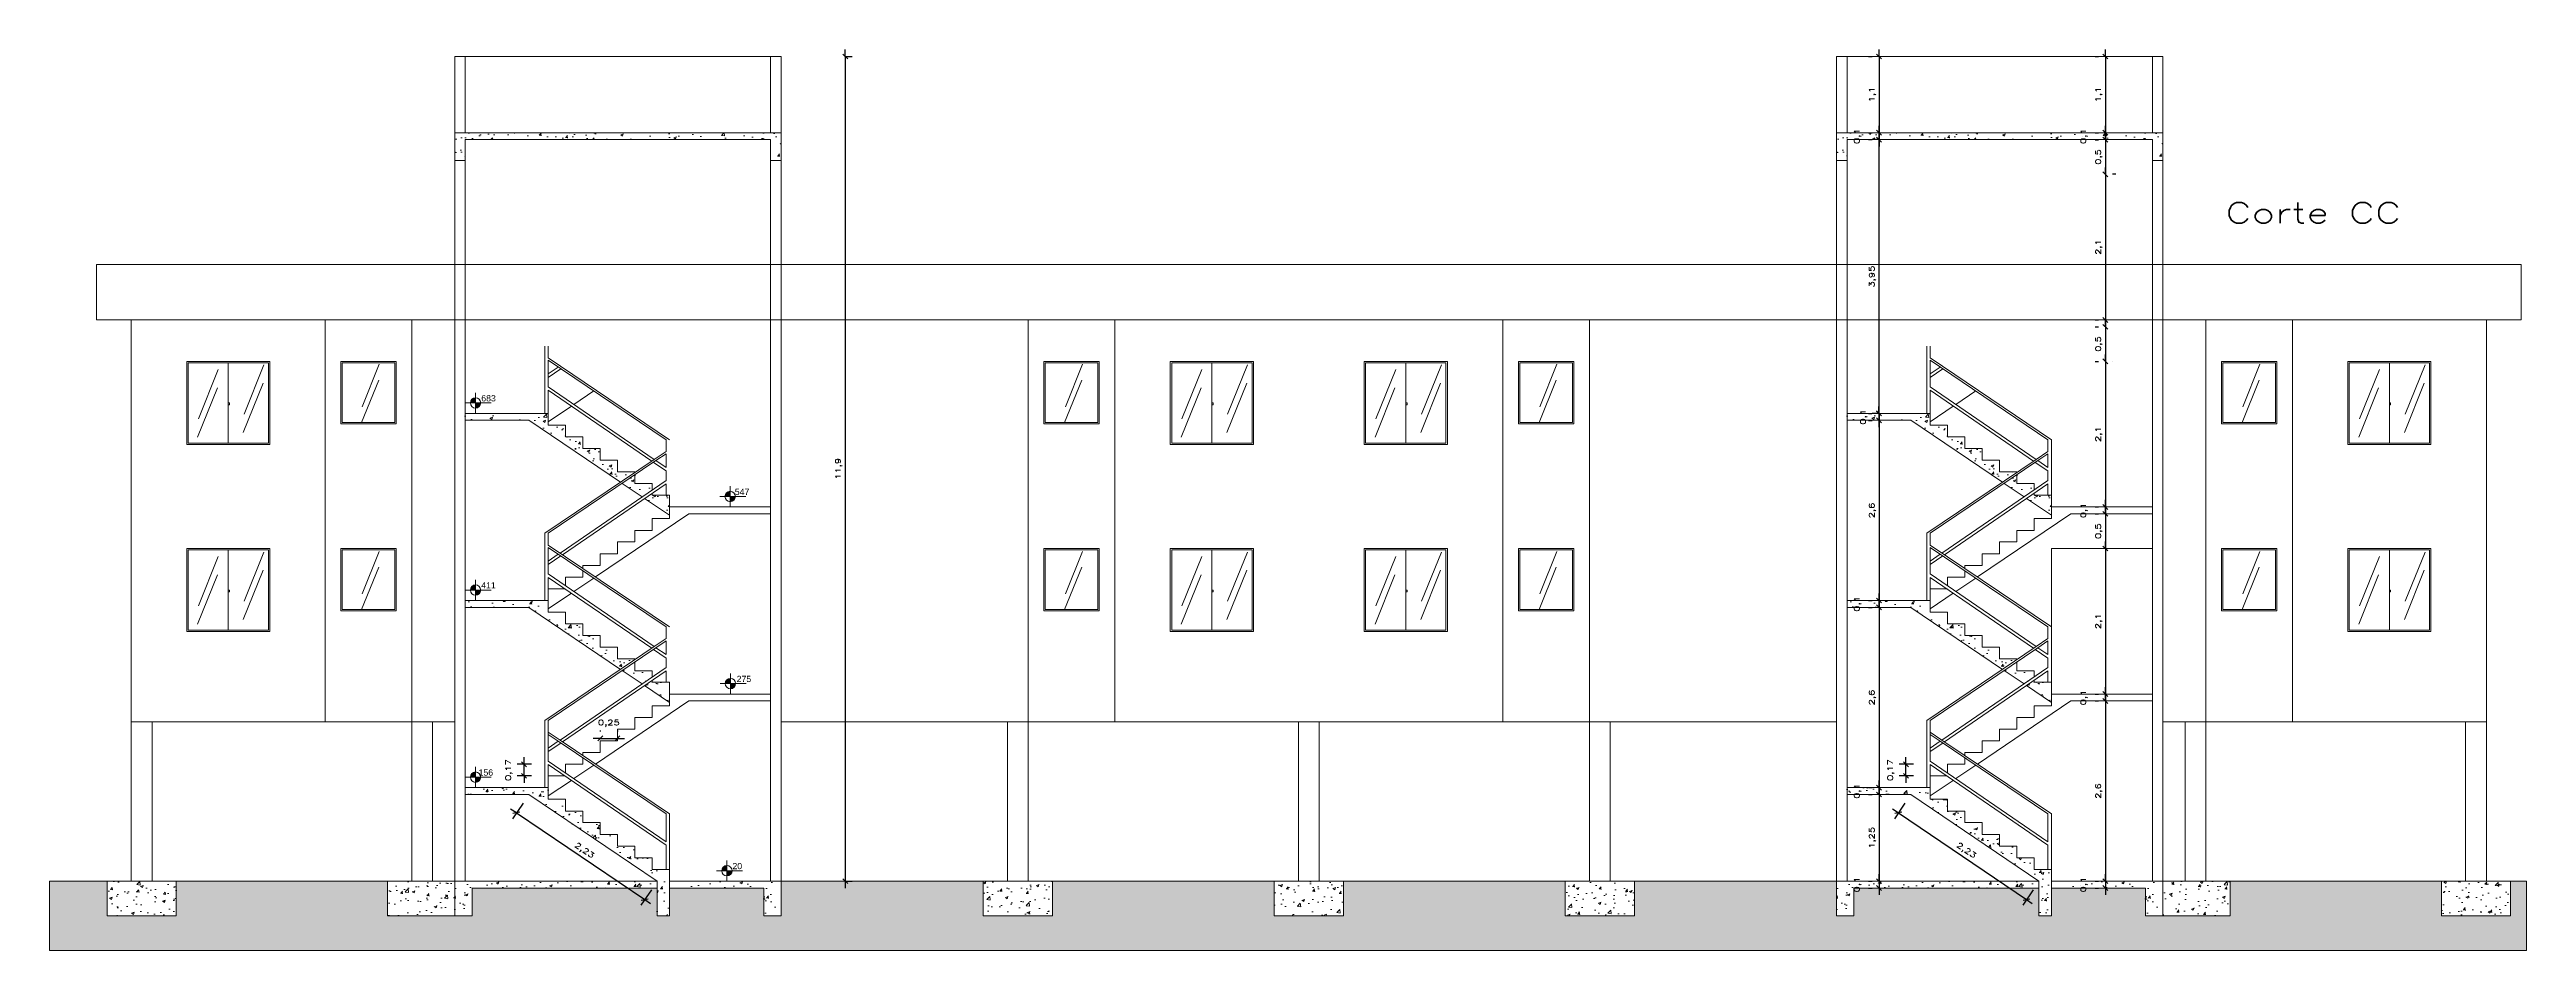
# Model space of a CAD drawing. Header units: millimetres. Extents: x 634 to 830, y -342 to -254.
# Drawn here: x 653.06 to 688.81, y -266.94 to -253.94 of the extents above; entities that cross this region are included whole.
import ezdxf

# ---------------------------------------------------------------- set-up
doc = ezdxf.new("R2010")
doc.units = ezdxf.units.MM
for name, color, linetype in [('Auxiliar', 1, 'Continuous'), ('Camada2', 1, 'Continuous'), ('PAREDE', 6, 'Continuous')]:
    doc.layers.add(name, color=color, linetype=linetype)
doc.layers.add('Cota nível-baixa', color=240, linetype='Continuous', lineweight=5)
doc.styles.add('REGUA60', font='romansx2.shx', dxfattribs={"width": 1.4})
doc.styles.add('Régua 60', font='arial.ttf', dxfattribs={"height": 9})
doc.dimstyles.new('Cota Vinícius1', dxfattribs={"dimscale": 0.05, "dimtxt": 1.5, "dimasz": 0.01, "dimexe": 2, "dimexo": 3, "dimgap": 0.98, "dimtad": 1, "dimlfac": -1, "dimrnd": 0.01, "dimtxsty": 'REGUA60', "dimblk": 'COTATR', "dimcen": 4, "dimdle": 4, "dimclrt": 2, "dimadec": 0, "dimazin": 0, "dimtfac": 1, "dimtmove": 2, "dimatfit": 2, "dimfxl": 0, "dimarcsym": 0})
pattern_1 = [(50, (-132.313, -54.06285), (0.3825878, -0.03347208), [0.040005, -0.440055]), (355, (-132.313, -54.06285), (-0.07400993, 0.40121895), [0.032004, -0.352044]), (100.451, (-132.2811, -54.06564), (0.30857925, 0.36774504), [0.033999, -0.373989]), (46.1842, (-132.313, -53.95617), (0.56926599, -0.0882889), [0.0600075, -0.6600825]), (96.6356, (-132.26556, -53.96353), (0.4985489, 0.51959367), [0.0509985, -0.5609835]), (351.184, (-132.313, -53.9562), (0.49854967, 0.51959275), [0.048006, -0.528066]), (21, (-132.25966, -53.98284), (0.31839125, -0.21475759), [0.040005, -0.440055]), (326, (-132.25966, -53.98284), (0.12978426, 0.38679473), [0.032004, -0.352044]), (71.4514, (-132.23312, -54.00074), (0.44817463, 0.172038), [0.033999, -0.373989]), (37.5, (-132.313, -54.06285), (0.006486067, 0.177565582), [0, -0.3477768, 0, -0.357378, 0, -0.3533775]), (7.5, (-132.313, -54.06285), (0.14032129, 0.210379207), [0, -0.2037588, 0, -0.3397758, 0, -0.1346835]), (327.5, (-132.43194, -54.06285), (0.28474025, -0.012030362), [0, -0.13335, 0, -0.416052, 0, -0.552069]), (317.5, (-132.48528, -54.06285), (0.31107128, 0.05339563), [0, -0.173355, 0, -0.2763012, 0, -0.392049])]
pattern_2 = [(50, (-112.363, -54.06285), (0.3825878, -0.03347208), [0.040005, -0.440055]), (355, (-112.363, -54.06285), (-0.07400993, 0.40121895), [0.032004, -0.352044]), (100.451, (-112.3311, -54.06564), (0.30857925, 0.36774504), [0.033999, -0.373989]), (46.1842, (-112.363, -53.95617), (0.56926599, -0.0882889), [0.0600075, -0.6600825]), (96.6356, (-112.31556, -53.96353), (0.4985489, 0.51959367), [0.0509985, -0.5609835]), (351.184, (-112.363, -53.9562), (0.49854967, 0.51959275), [0.048006, -0.528066]), (21, (-112.30966, -53.98284), (0.31839125, -0.21475759), [0.040005, -0.440055]), (326, (-112.30966, -53.98284), (0.12978426, 0.38679473), [0.032004, -0.352044]), (71.4514, (-112.28312, -54.00074), (0.44817463, 0.172038), [0.033999, -0.373989]), (37.5, (-112.363, -54.06285), (0.006486067, 0.177565582), [0, -0.3477768, 0, -0.357378, 0, -0.3533775]), (7.5, (-112.363, -54.06285), (0.14032129, 0.210379207), [0, -0.2037588, 0, -0.3397758, 0, -0.1346835]), (327.5, (-112.48194, -54.06285), (0.28474025, -0.012030362), [0, -0.13335, 0, -0.416052, 0, -0.552069]), (317.5, (-112.53528, -54.06285), (0.31107128, 0.05339563), [0, -0.173355, 0, -0.2763012, 0, -0.392049])]

# ---------------------------------------------------------------- blocks, each defined once
blk = doc.blocks.new('COTATR')
at = {"color": 3}
blk.add_line((-71, -71), (71, 71), dxfattribs=at)
at = {"color": 0, "linetype": 'ByBlock'}
blk.add_line((0, 0), (200, 0), dxfattribs=at)
blk = doc.blocks.new('*D183')
at = {"layer": 'Auxiliar', "color": 0, "lineweight": -2, "transparency": 16777216}
for p, q in [((660.013, -264.251), (659.806, -264.251)), ((659.906, -264.419), (659.906, -264.251)), ((660.013, -264.419), (659.806, -264.419))]:
    blk.add_line(p, q, dxfattribs=at)
at = {"layer": 'Defpoints', "color": 0, "lineweight": 0, "transparency": 16777216}
for p in [(659.906, -264.251), (660.163, -264.251), (660.163, -264.419)]:
    blk.add_point(p, dxfattribs=at)
at = {"layer": 'Auxiliar', "color": 0, "lineweight": -2, "transparency": 16777216, "xscale": 0.0005, "yscale": 0.0005, "zscale": 0.0005}
for p, rotation in [((659.906, -264.251), 90), ((659.906, -264.419), 270)]:
    blk.add_blockref('COTATR', p, dxfattribs=dict(at, rotation=rotation))
at = {"layer": 'Auxiliar', "color": 2, "lineweight": 0, "transparency": 16777216, "insert": (659.688, -264.335), "char_height": 0.075, "attachment_point": 5, "rotation": 90, "style": 'REGUA60'}
blk.add_mtext('0,17', dxfattribs=at)
blk = doc.blocks.new('*D184')
at = {"layer": 'Auxiliar', "color": 0, "lineweight": -2, "transparency": 16777216}
for p, q in [((659.891, -264.812), (659.739, -265.037)), ((659.796, -264.954), (661.647, -266.203)), ((661.743, -266.062), (661.591, -266.287))]:
    blk.add_line(p, q, dxfattribs=at)
at = {"layer": 'Defpoints', "color": 0, "lineweight": 0, "transparency": 16777216}
for p in [(659.975, -264.688), (661.826, -265.938), (661.647, -266.204)]:
    blk.add_point(p, dxfattribs=at)
at = {"layer": 'Auxiliar', "color": 0, "lineweight": -2, "transparency": 16777216, "xscale": 0.0005, "yscale": 0.0005, "zscale": 0.0005}
for p, rotation in [((659.795, -264.954), 145.9806500101759), ((661.647, -266.204), 325.9806500101759)]:
    blk.add_blockref('COTATR', p, dxfattribs=dict(at, rotation=rotation))
at = {"layer": 'Auxiliar', "color": 2, "lineweight": 0, "transparency": 16777216, "insert": (660.774, -265.501), "char_height": 0.075, "attachment_point": 5, "rotation": 325.9807, "style": 'REGUA60'}
blk.add_mtext('2,23', dxfattribs=at)
blk = doc.blocks.new('*D185')
at = {"layer": 'Auxiliar', "color": 0, "lineweight": -2, "transparency": 16777216}
for p, q in [((679.963, -264.251), (679.756, -264.251)), ((679.856, -264.419), (679.856, -264.251)), ((679.963, -264.419), (679.756, -264.419))]:
    blk.add_line(p, q, dxfattribs=at)
at = {"layer": 'Defpoints', "color": 0, "lineweight": 0, "transparency": 16777216}
for p in [(679.856, -264.251), (680.113, -264.251), (680.113, -264.419)]:
    blk.add_point(p, dxfattribs=at)
at = {"layer": 'Auxiliar', "color": 0, "lineweight": -2, "transparency": 16777216, "xscale": 0.0005, "yscale": 0.0005, "zscale": 0.0005}
for p, rotation in [((679.856, -264.251), 90), ((679.856, -264.419), 270)]:
    blk.add_blockref('COTATR', p, dxfattribs=dict(at, rotation=rotation))
at = {"layer": 'Auxiliar', "color": 2, "lineweight": 0, "transparency": 16777216, "insert": (679.638, -264.335), "char_height": 0.075, "attachment_point": 5, "rotation": 90, "style": 'REGUA60'}
blk.add_mtext('0,17', dxfattribs=at)
blk = doc.blocks.new('*D186')
at = {"layer": 'Auxiliar', "color": 0, "lineweight": -2, "transparency": 16777216}
for p, q in [((679.841, -264.812), (679.689, -265.037)), ((679.746, -264.954), (681.597, -266.203)), ((681.693, -266.062), (681.541, -266.287))]:
    blk.add_line(p, q, dxfattribs=at)
at = {"layer": 'Defpoints', "color": 0, "lineweight": 0, "transparency": 16777216}
for p in [(679.925, -264.688), (681.776, -265.938), (681.597, -266.204)]:
    blk.add_point(p, dxfattribs=at)
at = {"layer": 'Auxiliar', "color": 0, "lineweight": -2, "transparency": 16777216, "xscale": 0.0005, "yscale": 0.0005, "zscale": 0.0005}
for p, rotation in [((679.745, -264.954), 145.9806500101759), ((681.597, -266.204), 325.9806500101759)]:
    blk.add_blockref('COTATR', p, dxfattribs=dict(at, rotation=rotation))
at = {"layer": 'Auxiliar', "color": 2, "lineweight": 0, "transparency": 16777216, "insert": (680.724, -265.501), "char_height": 0.075, "attachment_point": 5, "rotation": 325.9807, "style": 'REGUA60'}
blk.add_mtext('2,23', dxfattribs=at)
blk = doc.blocks.new('*D235')
at = {"layer": 'Auxiliar', "color": 0, "lineweight": -2, "transparency": 16777216}
for p, q in [((661.005, -263.763), (661.005, -263.779)), ((661.006, -263.879), (661.255, -263.879)), ((661.255, -263.763), (661.255, -263.779))]:
    blk.add_line(p, q, dxfattribs=at)
at = {"layer": 'Defpoints', "color": 0, "lineweight": 0, "transparency": 16777216}
for p in [(661.255, -263.879), (661.005, -263.913), (661.255, -263.913)]:
    blk.add_point(p, dxfattribs=at)
at = {"layer": 'Auxiliar', "color": 0, "lineweight": -2, "transparency": 16777216, "xscale": 0.0005, "yscale": 0.0005, "zscale": 0.0005, "rotation": 180}
blk.add_blockref('COTATR', (661.005, -263.879), dxfattribs=at)
at = {"layer": 'Auxiliar', "color": 0, "lineweight": -2, "transparency": 16777216, "xscale": 0.0005, "yscale": 0.0005, "zscale": 0.0005}
blk.add_blockref('COTATR', (661.255, -263.879), dxfattribs=at)
at = {"layer": 'Auxiliar', "color": 2, "lineweight": 0, "transparency": 16777216, "insert": (661.13, -263.661), "char_height": 0.075, "attachment_point": 5, "style": 'REGUA60'}
blk.add_mtext('0,25', dxfattribs=at)
blk = doc.blocks.new('*D236')
at = {"layer": 'Auxiliar', "color": 0, "lineweight": -2, "transparency": 16777216}
for p, q in [((679.317, -254.038), (679.367, -254.038)), ((679.467, -254.039), (679.467, -255.138)), ((679.317, -255.138), (679.367, -255.138))]:
    blk.add_line(p, q, dxfattribs=at)
at = {"layer": 'Defpoints', "color": 0, "lineweight": 0, "transparency": 16777216}
for p in [(679.467, -254.038), (679.467, -255.138), (679.467, -255.138)]:
    blk.add_point(p, dxfattribs=at)
at = {"layer": 'Auxiliar', "color": 0, "lineweight": -2, "transparency": 16777216, "xscale": 0.0005, "yscale": 0.0005, "zscale": 0.0005}
for p, rotation in [((679.467, -254.038), 90), ((679.467, -255.138), 270)]:
    blk.add_blockref('COTATR', p, dxfattribs=dict(at, rotation=rotation))
at = {"layer": 'Auxiliar', "color": 2, "lineweight": 0, "transparency": 16777216, "insert": (679.373, -254.588), "char_height": 0.075, "attachment_point": 5, "rotation": 90, "style": 'REGUA60'}
blk.add_mtext('1,1', dxfattribs=at)
blk = doc.blocks.new('*D237')
at = {"layer": 'Auxiliar', "color": 0, "lineweight": -2, "transparency": 16777216}
for p, q in [((679.317, -255.138), (679.367, -255.138)), ((679.317, -255.238), (679.367, -255.238)), ((679.467, -255.139), (679.467, -255.238))]:
    blk.add_line(p, q, dxfattribs=at)
at = {"layer": 'Defpoints', "color": 0, "lineweight": 0, "transparency": 16777216}
for p in [(679.467, -255.138), (679.467, -255.238), (679.467, -255.238)]:
    blk.add_point(p, dxfattribs=at)
at = {"layer": 'Auxiliar', "color": 0, "lineweight": -2, "transparency": 16777216, "xscale": 0.0005, "yscale": 0.0005, "zscale": 0.0005}
for p, rotation in [((679.467, -255.138), 90), ((679.467, -255.238), 270)]:
    blk.add_blockref('COTATR', p, dxfattribs=dict(at, rotation=rotation))
at = {"layer": 'Auxiliar', "color": 2, "lineweight": 0, "transparency": 16777216, "insert": (679.159, -255.188), "char_height": 0.075, "attachment_point": 5, "rotation": 90, "style": 'REGUA60'}
blk.add_mtext('0,1', dxfattribs=at)
blk = doc.blocks.new('*D238')
at = {"layer": 'Auxiliar', "color": 0, "lineweight": -2, "transparency": 16777216}
for p, q in [((679.317, -259.188), (679.365, -259.188)), ((679.465, -259.189), (679.465, -259.288)), ((679.315, -259.288), (679.365, -259.288))]:
    blk.add_line(p, q, dxfattribs=at)
at = {"layer": 'Defpoints', "color": 0, "lineweight": 0, "transparency": 16777216}
for p in [(679.467, -259.188), (679.465, -259.288), (679.465, -259.288)]:
    blk.add_point(p, dxfattribs=at)
at = {"layer": 'Auxiliar', "color": 0, "lineweight": -2, "transparency": 16777216, "xscale": 0.0005, "yscale": 0.0005, "zscale": 0.0005}
for p, rotation in [((679.465, -259.188), 90), ((679.465, -259.288), 270)]:
    blk.add_blockref('COTATR', p, dxfattribs=dict(at, rotation=rotation))
at = {"layer": 'Auxiliar', "color": 2, "lineweight": 0, "transparency": 16777216, "insert": (679.247, -259.238), "char_height": 0.075, "attachment_point": 5, "rotation": 90, "style": 'REGUA60'}
blk.add_mtext('0,1', dxfattribs=at)
blk = doc.blocks.new('*D239')
at = {"layer": 'Auxiliar', "color": 0, "lineweight": -2, "transparency": 16777216}
for p, q in [((679.317, -259.29), (679.367, -259.29)), ((679.467, -259.29), (679.467, -261.888)), ((679.317, -261.888), (679.367, -261.888))]:
    blk.add_line(p, q, dxfattribs=at)
at = {"layer": 'Defpoints', "color": 0, "lineweight": 0, "transparency": 16777216}
for p in [(679.467, -259.29), (679.467, -261.888), (679.467, -261.888)]:
    blk.add_point(p, dxfattribs=at)
at = {"layer": 'Auxiliar', "color": 0, "lineweight": -2, "transparency": 16777216, "xscale": 0.0005, "yscale": 0.0005, "zscale": 0.0005}
for p, rotation in [((679.467, -259.29), 90), ((679.467, -261.888), 270)]:
    blk.add_blockref('COTATR', p, dxfattribs=dict(at, rotation=rotation))
at = {"layer": 'Auxiliar', "color": 2, "lineweight": 0, "transparency": 16777216, "insert": (679.373, -260.589), "char_height": 0.075, "attachment_point": 5, "rotation": 90, "style": 'REGUA60'}
blk.add_mtext('2,6', dxfattribs=at)
blk = doc.blocks.new('*D240')
at = {"layer": 'Auxiliar', "color": 0, "lineweight": -2, "transparency": 16777216}
for p, q in [((679.317, -261.888), (679.367, -261.888)), ((679.317, -261.988), (679.367, -261.988)), ((679.467, -261.889), (679.467, -261.988))]:
    blk.add_line(p, q, dxfattribs=at)
at = {"layer": 'Defpoints', "color": 0, "lineweight": 0, "transparency": 16777216}
for p in [(679.467, -261.888), (679.467, -261.988), (679.467, -261.988)]:
    blk.add_point(p, dxfattribs=at)
at = {"layer": 'Auxiliar', "color": 0, "lineweight": -2, "transparency": 16777216, "xscale": 0.0005, "yscale": 0.0005, "zscale": 0.0005}
for p, rotation in [((679.467, -261.888), 90), ((679.467, -261.988), 270)]:
    blk.add_blockref('COTATR', p, dxfattribs=dict(at, rotation=rotation))
at = {"layer": 'Auxiliar', "color": 2, "lineweight": 0, "transparency": 16777216, "insert": (679.159, -261.938), "char_height": 0.075, "attachment_point": 5, "rotation": 90, "style": 'REGUA60'}
blk.add_mtext('0,1', dxfattribs=at)
blk = doc.blocks.new('*D241')
at = {"layer": 'Auxiliar', "color": 0, "lineweight": -2, "transparency": 16777216}
for p, q in [((679.317, -261.988), (679.367, -261.988)), ((679.467, -261.989), (679.467, -264.588)), ((679.317, -264.588), (679.367, -264.588))]:
    blk.add_line(p, q, dxfattribs=at)
at = {"layer": 'Defpoints', "color": 0, "lineweight": 0, "transparency": 16777216}
for p in [(679.467, -261.988), (679.467, -264.588), (679.467, -264.588)]:
    blk.add_point(p, dxfattribs=at)
at = {"layer": 'Auxiliar', "color": 0, "lineweight": -2, "transparency": 16777216, "xscale": 0.0005, "yscale": 0.0005, "zscale": 0.0005}
for p, rotation in [((679.467, -261.988), 90), ((679.467, -264.588), 270)]:
    blk.add_blockref('COTATR', p, dxfattribs=dict(at, rotation=rotation))
at = {"layer": 'Auxiliar', "color": 2, "lineweight": 0, "transparency": 16777216, "insert": (679.373, -263.288), "char_height": 0.075, "attachment_point": 5, "rotation": 90, "style": 'REGUA60'}
blk.add_mtext('2,6', dxfattribs=at)
blk = doc.blocks.new('*D242')
at = {"layer": 'Auxiliar', "color": 0, "lineweight": -2, "transparency": 16777216}
for p, q in [((679.317, -264.588), (679.367, -264.588)), ((679.467, -264.688), (679.467, -264.589)), ((679.317, -264.688), (679.367, -264.688))]:
    blk.add_line(p, q, dxfattribs=at)
at = {"layer": 'Defpoints', "color": 0, "lineweight": 0, "transparency": 16777216}
for p in [(679.467, -264.588), (679.467, -264.588), (679.467, -264.688)]:
    blk.add_point(p, dxfattribs=at)
at = {"layer": 'Auxiliar', "color": 0, "lineweight": -2, "transparency": 16777216, "xscale": 0.0005, "yscale": 0.0005, "zscale": 0.0005}
for p, rotation in [((679.467, -264.588), 90), ((679.467, -264.688), 270)]:
    blk.add_blockref('COTATR', p, dxfattribs=dict(at, rotation=rotation))
at = {"layer": 'Auxiliar', "color": 2, "lineweight": 0, "transparency": 16777216, "insert": (679.159, -264.638), "char_height": 0.075, "attachment_point": 5, "rotation": 90, "style": 'REGUA60'}
blk.add_mtext('0,1', dxfattribs=at)
blk = doc.blocks.new('*D243')
at = {"layer": 'Auxiliar', "color": 0, "lineweight": -2, "transparency": 16777216}
for p, q in [((679.467, -264.689), (679.467, -265.938)), ((679.615, -264.688), (679.567, -264.688)), ((679.317, -265.938), (679.367, -265.938))]:
    blk.add_line(p, q, dxfattribs=at)
at = {"layer": 'Defpoints', "color": 0, "lineweight": 0, "transparency": 16777216}
for p in [(679.465, -264.688), (679.467, -265.938), (679.467, -265.938)]:
    blk.add_point(p, dxfattribs=at)
at = {"layer": 'Auxiliar', "color": 0, "lineweight": -2, "transparency": 16777216, "xscale": 0.0005, "yscale": 0.0005, "zscale": 0.0005}
for p, rotation in [((679.467, -264.688), 90), ((679.467, -265.938), 270)]:
    blk.add_blockref('COTATR', p, dxfattribs=dict(at, rotation=rotation))
at = {"layer": 'Auxiliar', "color": 2, "lineweight": 0, "transparency": 16777216, "insert": (679.373, -265.313), "char_height": 0.075, "attachment_point": 5, "rotation": 90, "style": 'REGUA60'}
blk.add_mtext('1,25', dxfattribs=at)
blk = doc.blocks.new('*D244')
at = {"layer": 'Auxiliar', "color": 0, "lineweight": -2, "transparency": 16777216}
for p, q in [((679.317, -265.938), (679.367, -265.938)), ((679.317, -266.038), (679.367, -266.038)), ((679.467, -265.939), (679.467, -266.038))]:
    blk.add_line(p, q, dxfattribs=at)
at = {"layer": 'Defpoints', "color": 0, "lineweight": 0, "transparency": 16777216}
for p in [(679.467, -265.938), (679.467, -266.038), (679.467, -266.038)]:
    blk.add_point(p, dxfattribs=at)
at = {"layer": 'Auxiliar', "color": 0, "lineweight": -2, "transparency": 16777216, "xscale": 0.0005, "yscale": 0.0005, "zscale": 0.0005}
for p, rotation in [((679.467, -265.938), 90), ((679.467, -266.038), 270)]:
    blk.add_blockref('COTATR', p, dxfattribs=dict(at, rotation=rotation))
at = {"layer": 'Auxiliar', "color": 2, "lineweight": 0, "transparency": 16777216, "insert": (679.159, -265.988), "char_height": 0.075, "attachment_point": 5, "rotation": 90, "style": 'REGUA60'}
blk.add_mtext('0,1', dxfattribs=at)
blk = doc.blocks.new('*D245')
at = {"layer": 'Auxiliar', "color": 0, "lineweight": -2, "transparency": 16777216}
for p, q in [((682.585, -254.038), (682.635, -254.038)), ((682.735, -254.039), (682.735, -255.138)), ((682.585, -255.138), (682.635, -255.138))]:
    blk.add_line(p, q, dxfattribs=at)
at = {"layer": 'Defpoints', "color": 0, "lineweight": 0, "transparency": 16777216}
for p in [(682.735, -254.038), (682.735, -255.138), (682.735, -255.138)]:
    blk.add_point(p, dxfattribs=at)
at = {"layer": 'Auxiliar', "color": 0, "lineweight": -2, "transparency": 16777216, "xscale": 0.0005, "yscale": 0.0005, "zscale": 0.0005}
for p, rotation in [((682.735, -254.038), 90), ((682.735, -255.138), 270)]:
    blk.add_blockref('COTATR', p, dxfattribs=dict(at, rotation=rotation))
at = {"layer": 'Auxiliar', "color": 2, "lineweight": 0, "transparency": 16777216, "insert": (682.641, -254.588), "char_height": 0.075, "attachment_point": 5, "rotation": 90, "style": 'REGUA60'}
blk.add_mtext('1,1', dxfattribs=at)
blk = doc.blocks.new('*D246')
at = {"layer": 'Auxiliar', "color": 0, "lineweight": -2, "transparency": 16777216}
for p, q in [((682.585, -255.138), (682.635, -255.138)), ((682.585, -255.238), (682.635, -255.238)), ((682.735, -255.139), (682.735, -255.238))]:
    blk.add_line(p, q, dxfattribs=at)
at = {"layer": 'Defpoints', "color": 0, "lineweight": 0, "transparency": 16777216}
for p in [(682.735, -255.138), (682.735, -255.238), (682.735, -255.238)]:
    blk.add_point(p, dxfattribs=at)
at = {"layer": 'Auxiliar', "color": 0, "lineweight": -2, "transparency": 16777216, "xscale": 0.0005, "yscale": 0.0005, "zscale": 0.0005}
for p, rotation in [((682.735, -255.138), 90), ((682.735, -255.238), 270)]:
    blk.add_blockref('COTATR', p, dxfattribs=dict(at, rotation=rotation))
at = {"layer": 'Auxiliar', "color": 2, "lineweight": 0, "transparency": 16777216, "insert": (682.427, -255.188), "char_height": 0.075, "attachment_point": 5, "rotation": 90, "style": 'REGUA60'}
blk.add_mtext('0,1', dxfattribs=at)
blk = doc.blocks.new('*D247')
at = {"layer": 'Auxiliar', "color": 0, "lineweight": -2, "transparency": 16777216}
for p, q in [((682.585, -255.239), (682.635, -255.239)), ((682.735, -255.239), (682.735, -255.738)), ((682.835, -255.738), (682.835, -255.738))]:
    blk.add_line(p, q, dxfattribs=at)
at = {"layer": 'Defpoints', "color": 0, "lineweight": 0, "transparency": 16777216}
for p in [(682.735, -255.239), (682.685, -255.738), (682.735, -255.738)]:
    blk.add_point(p, dxfattribs=at)
at = {"layer": 'Auxiliar', "color": 0, "lineweight": -2, "transparency": 16777216, "xscale": 0.0005, "yscale": 0.0005, "zscale": 0.0005}
for p, rotation in [((682.735, -255.239), 90), ((682.735, -255.738), 270)]:
    blk.add_blockref('COTATR', p, dxfattribs=dict(at, rotation=rotation))
at = {"layer": 'Auxiliar', "color": 2, "lineweight": 0, "transparency": 16777216, "insert": (682.641, -255.488), "char_height": 0.075, "attachment_point": 5, "rotation": 90, "style": 'REGUA60'}
blk.add_mtext('0,5', dxfattribs=at)
blk = doc.blocks.new('*D248')
at = {"layer": 'Auxiliar', "color": 0, "lineweight": -2, "transparency": 16777216}
for p, q in [((682.735, -255.738), (682.735, -257.838)), ((682.885, -255.738), (682.835, -255.738)), ((682.585, -257.839), (682.635, -257.839))]:
    blk.add_line(p, q, dxfattribs=at)
at = {"layer": 'Defpoints', "color": 0, "lineweight": 0, "transparency": 16777216}
for p in [(682.735, -255.738), (682.735, -257.839), (682.735, -257.839)]:
    blk.add_point(p, dxfattribs=at)
at = {"layer": 'Auxiliar', "color": 0, "lineweight": -2, "transparency": 16777216, "xscale": 0.0005, "yscale": 0.0005, "zscale": 0.0005}
for p, rotation in [((682.735, -255.738), 90), ((682.735, -257.839), 270)]:
    blk.add_blockref('COTATR', p, dxfattribs=dict(at, rotation=rotation))
at = {"layer": 'Auxiliar', "color": 2, "lineweight": 0, "transparency": 16777216, "insert": (682.641, -256.788), "char_height": 0.075, "attachment_point": 5, "rotation": 90, "style": 'REGUA60'}
blk.add_mtext('2,1', dxfattribs=at)
blk = doc.blocks.new('*D249')
at = {"layer": 'Auxiliar', "color": 0, "lineweight": -2, "transparency": 16777216}
for p, q in [((682.585, -257.939), (682.635, -257.939)), ((682.735, -257.939), (682.735, -258.438)), ((682.835, -258.438), (682.835, -258.438))]:
    blk.add_line(p, q, dxfattribs=at)
at = {"layer": 'Defpoints', "color": 0, "lineweight": 0, "transparency": 16777216}
for p in [(682.735, -257.939), (682.685, -258.438), (682.735, -258.438)]:
    blk.add_point(p, dxfattribs=at)
at = {"layer": 'Auxiliar', "color": 0, "lineweight": -2, "transparency": 16777216, "xscale": 0.0005, "yscale": 0.0005, "zscale": 0.0005}
for p, rotation in [((682.735, -257.939), 90), ((682.735, -258.438), 270)]:
    blk.add_blockref('COTATR', p, dxfattribs=dict(at, rotation=rotation))
at = {"layer": 'Auxiliar', "color": 2, "lineweight": 0, "transparency": 16777216, "insert": (682.641, -258.188), "char_height": 0.075, "attachment_point": 5, "rotation": 90, "style": 'REGUA60'}
blk.add_mtext('0,5', dxfattribs=at)
blk = doc.blocks.new('*D250')
at = {"layer": 'Auxiliar', "color": 0, "lineweight": -2, "transparency": 16777216}
for p, q in [((682.585, -258.438), (682.635, -258.438)), ((682.735, -258.439), (682.735, -260.538)), ((682.835, -260.538), (682.835, -260.538))]:
    blk.add_line(p, q, dxfattribs=at)
at = {"layer": 'Defpoints', "color": 0, "lineweight": 0, "transparency": 16777216}
for p in [(682.735, -258.438), (682.685, -260.538), (682.735, -260.538)]:
    blk.add_point(p, dxfattribs=at)
at = {"layer": 'Auxiliar', "color": 0, "lineweight": -2, "transparency": 16777216, "xscale": 0.0005, "yscale": 0.0005, "zscale": 0.0005}
for p, rotation in [((682.735, -258.438), 90), ((682.735, -260.538), 270)]:
    blk.add_blockref('COTATR', p, dxfattribs=dict(at, rotation=rotation))
at = {"layer": 'Auxiliar', "color": 2, "lineweight": 0, "transparency": 16777216, "insert": (682.641, -259.488), "char_height": 0.075, "attachment_point": 5, "rotation": 90, "style": 'REGUA60'}
blk.add_mtext('2,1', dxfattribs=at)
blk = doc.blocks.new('*D251')
at = {"layer": 'Auxiliar', "color": 0, "lineweight": -2, "transparency": 16777216}
for p, q in [((682.585, -260.538), (682.635, -260.538)), ((682.585, -260.638), (682.635, -260.638)), ((682.735, -260.538), (682.735, -260.638))]:
    blk.add_line(p, q, dxfattribs=at)
at = {"layer": 'Defpoints', "color": 0, "lineweight": 0, "transparency": 16777216}
for p in [(682.735, -260.538), (682.735, -260.638), (682.735, -260.638)]:
    blk.add_point(p, dxfattribs=at)
at = {"layer": 'Auxiliar', "color": 0, "lineweight": -2, "transparency": 16777216, "xscale": 0.0005, "yscale": 0.0005, "zscale": 0.0005}
for p, rotation in [((682.735, -260.538), 90), ((682.735, -260.638), 270)]:
    blk.add_blockref('COTATR', p, dxfattribs=dict(at, rotation=rotation))
at = {"layer": 'Auxiliar', "color": 2, "lineweight": 0, "transparency": 16777216, "insert": (682.427, -260.588), "char_height": 0.075, "attachment_point": 5, "rotation": 90, "style": 'REGUA60'}
blk.add_mtext('0,1', dxfattribs=at)
blk = doc.blocks.new('*D252')
at = {"layer": 'Auxiliar', "color": 0, "lineweight": -2, "transparency": 16777216}
for p, q in [((682.585, -260.638), (682.635, -260.638)), ((682.735, -260.639), (682.735, -261.138)), ((682.835, -261.138), (682.835, -261.138))]:
    blk.add_line(p, q, dxfattribs=at)
at = {"layer": 'Defpoints', "color": 0, "lineweight": 0, "transparency": 16777216}
for p in [(682.735, -260.638), (682.685, -261.138), (682.735, -261.138)]:
    blk.add_point(p, dxfattribs=at)
at = {"layer": 'Auxiliar', "color": 0, "lineweight": -2, "transparency": 16777216, "xscale": 0.0005, "yscale": 0.0005, "zscale": 0.0005}
for p, rotation in [((682.735, -260.638), 90), ((682.735, -261.138), 270)]:
    blk.add_blockref('COTATR', p, dxfattribs=dict(at, rotation=rotation))
at = {"layer": 'Auxiliar', "color": 2, "lineweight": 0, "transparency": 16777216, "insert": (682.641, -260.888), "char_height": 0.075, "attachment_point": 5, "rotation": 90, "style": 'REGUA60'}
blk.add_mtext('0,5', dxfattribs=at)
blk = doc.blocks.new('*D253')
at = {"layer": 'Auxiliar', "color": 0, "lineweight": -2, "transparency": 16777216}
for p, q in [((682.634, -261.138), (682.635, -261.138)), ((682.735, -261.139), (682.735, -263.238)), ((682.634, -263.238), (682.635, -263.238))]:
    blk.add_line(p, q, dxfattribs=at)
at = {"layer": 'Defpoints', "color": 0, "lineweight": 0, "transparency": 16777216}
for p in [(682.784, -261.138), (682.735, -263.238), (682.784, -263.238)]:
    blk.add_point(p, dxfattribs=at)
at = {"layer": 'Auxiliar', "color": 0, "lineweight": -2, "transparency": 16777216, "xscale": 0.0005, "yscale": 0.0005, "zscale": 0.0005}
for p, rotation in [((682.735, -261.138), 90), ((682.735, -263.238), 270)]:
    blk.add_blockref('COTATR', p, dxfattribs=dict(at, rotation=rotation))
at = {"layer": 'Auxiliar', "color": 2, "lineweight": 0, "transparency": 16777216, "insert": (682.641, -262.188), "char_height": 0.075, "attachment_point": 5, "rotation": 90, "style": 'REGUA60'}
blk.add_mtext('2,1', dxfattribs=at)
blk = doc.blocks.new('*D254')
at = {"layer": 'Auxiliar', "color": 0, "lineweight": -2, "transparency": 16777216}
for p, q in [((682.585, -263.238), (682.635, -263.238)), ((682.585, -263.338), (682.635, -263.338)), ((682.735, -263.238), (682.735, -263.338))]:
    blk.add_line(p, q, dxfattribs=at)
at = {"layer": 'Defpoints', "color": 0, "lineweight": 0, "transparency": 16777216}
for p in [(682.735, -263.238), (682.735, -263.338), (682.735, -263.338)]:
    blk.add_point(p, dxfattribs=at)
at = {"layer": 'Auxiliar', "color": 0, "lineweight": -2, "transparency": 16777216, "xscale": 0.0005, "yscale": 0.0005, "zscale": 0.0005}
for p, rotation in [((682.735, -263.238), 90), ((682.735, -263.338), 270)]:
    blk.add_blockref('COTATR', p, dxfattribs=dict(at, rotation=rotation))
at = {"layer": 'Auxiliar', "color": 2, "lineweight": 0, "transparency": 16777216, "insert": (682.427, -263.288), "char_height": 0.075, "attachment_point": 5, "rotation": 90, "style": 'REGUA60'}
blk.add_mtext('0,1', dxfattribs=at)
blk = doc.blocks.new('*D255')
at = {"layer": 'Auxiliar', "color": 0, "lineweight": -2, "transparency": 16777216}
for p, q in [((682.585, -263.338), (682.635, -263.338)), ((682.735, -263.339), (682.735, -265.938)), ((682.61, -265.938), (682.635, -265.938))]:
    blk.add_line(p, q, dxfattribs=at)
at = {"layer": 'Defpoints', "color": 0, "lineweight": 0, "transparency": 16777216}
for p in [(682.735, -263.338), (682.735, -265.938), (682.76, -265.938)]:
    blk.add_point(p, dxfattribs=at)
at = {"layer": 'Auxiliar', "color": 0, "lineweight": -2, "transparency": 16777216, "xscale": 0.0005, "yscale": 0.0005, "zscale": 0.0005}
for p, rotation in [((682.735, -263.338), 90), ((682.735, -265.938), 270)]:
    blk.add_blockref('COTATR', p, dxfattribs=dict(at, rotation=rotation))
at = {"layer": 'Auxiliar', "color": 2, "lineweight": 0, "transparency": 16777216, "insert": (682.641, -264.638), "char_height": 0.075, "attachment_point": 5, "rotation": 90, "style": 'REGUA60'}
blk.add_mtext('2,6', dxfattribs=at)
blk = doc.blocks.new('*D256')
at = {"layer": 'Auxiliar', "color": 0, "lineweight": -2, "transparency": 16777216}
for p, q in [((682.585, -265.938), (682.635, -265.938)), ((682.585, -266.038), (682.635, -266.038)), ((682.735, -265.939), (682.735, -266.038))]:
    blk.add_line(p, q, dxfattribs=at)
at = {"layer": 'Defpoints', "color": 0, "lineweight": 0, "transparency": 16777216}
for p in [(682.735, -265.938), (682.735, -266.038), (682.735, -266.038)]:
    blk.add_point(p, dxfattribs=at)
at = {"layer": 'Auxiliar', "color": 0, "lineweight": -2, "transparency": 16777216, "xscale": 0.0005, "yscale": 0.0005, "zscale": 0.0005}
for p, rotation in [((682.735, -265.938), 90), ((682.735, -266.038), 270)]:
    blk.add_blockref('COTATR', p, dxfattribs=dict(at, rotation=rotation))
at = {"layer": 'Auxiliar', "color": 2, "lineweight": 0, "transparency": 16777216, "insert": (682.427, -265.988), "char_height": 0.075, "attachment_point": 5, "rotation": 90, "style": 'REGUA60'}
blk.add_mtext('0,1', dxfattribs=at)
blk = doc.blocks.new('*D258')
at = {"layer": 'Auxiliar', "color": 0, "lineweight": -2, "transparency": 16777216}
for p, q in [((679.467, -255.238), (679.367, -255.238)), ((679.467, -259.189), (679.467, -255.238)), ((679.467, -259.19), (679.367, -259.19))]:
    blk.add_line(p, q, dxfattribs=at)
at = {"layer": 'Defpoints', "color": 0, "lineweight": 0, "transparency": 16777216}
for p in [(679.467, -255.238), (679.467, -255.238), (679.467, -259.19)]:
    blk.add_point(p, dxfattribs=at)
at = {"layer": 'Auxiliar', "color": 0, "lineweight": -2, "transparency": 16777216, "xscale": 0.0005, "yscale": 0.0005, "zscale": 0.0005}
for p, rotation in [((679.467, -255.238), 90), ((679.467, -259.19), 270)]:
    blk.add_blockref('COTATR', p, dxfattribs=dict(at, rotation=rotation))
at = {"layer": 'Auxiliar', "color": 2, "lineweight": 0, "transparency": 16777216, "insert": (679.373, -257.214), "char_height": 0.075, "attachment_point": 5, "rotation": 90, "style": 'REGUA60'}
blk.add_mtext('3,95', dxfattribs=at)
blk = doc.blocks.new('*D259')
at = {"layer": 'Auxiliar', "color": 0, "lineweight": -2, "transparency": 16777216}
for p, q in [((664.543, -254.038), (664.643, -254.038)), ((664.543, -254.039), (664.543, -265.938)), ((664.538, -265.938), (664.643, -265.938))]:
    blk.add_line(p, q, dxfattribs=at)
at = {"layer": 'Defpoints', "color": 0, "lineweight": 0, "transparency": 16777216}
for p in [(664.489, -254.038), (663.615, -265.938), (664.543, -265.938)]:
    blk.add_point(p, dxfattribs=at)
at = {"layer": 'Auxiliar', "color": 0, "lineweight": -2, "transparency": 16777216, "xscale": 0.0005, "yscale": 0.0005, "zscale": 0.0005}
for p, rotation in [((664.543, -254.038), 90), ((664.543, -265.938), 270)]:
    blk.add_blockref('COTATR', p, dxfattribs=dict(at, rotation=rotation))
at = {"layer": 'Auxiliar', "color": 2, "lineweight": 0, "transparency": 16777216, "insert": (664.449, -259.988), "char_height": 0.075, "attachment_point": 5, "rotation": 90, "style": 'REGUA60'}
blk.add_mtext('11,9', dxfattribs=at)

msp = doc.modelspace()

# ---------------------------------------------------------------- hatches: boundary and pattern name
at = {"layer": 'Auxiliar', "lineweight": 0}
h = msp.add_hatch(dxfattribs=at)
h.set_pattern_fill('AR-CONC', color=256, scale=0.0021, style=0)
h.set_pattern_definition([(50, (-132.313, -56.76285), (0.3825878, -0.03347208), [0.040005, -0.440055]), (355, (-132.313, -56.76285), (-0.07400993, 0.40121895), [0.032004, -0.352044]), (100.451, (-132.2811, -56.76564), (0.30857925, 0.36774504), [0.033999, -0.373989]), (46.1842, (-132.313, -56.65617), (0.56926599, -0.0882889), [0.0600075, -0.6600825]), (96.6356, (-132.26556, -56.66353), (0.4985489, 0.51959367), [0.0509985, -0.5609835]), (351.184, (-132.313, -56.6562), (0.49854967, 0.51959275), [0.048006, -0.528066]), (21, (-132.25966, -56.68284), (0.31839125, -0.21475759), [0.040005, -0.440055]), (326, (-132.25966, -56.68284), (0.12978426, 0.38679473), [0.032004, -0.352044]), (71.4514, (-132.23312, -56.70074), (0.44817463, 0.172038), [0.033999, -0.373989]), (37.5, (-132.313, -56.76285), (0.006486067, 0.177565582), [0, -0.3477768, 0, -0.357378, 0, -0.3533775]), (7.5, (-132.313, -56.76285), (0.14032129, 0.210379207), [0, -0.2037588, 0, -0.3397758, 0, -0.1346835]), (327.5, (-132.43194, -56.76285), (0.28474025, -0.012030362), [0, -0.13335, 0, -0.416052, 0, -0.552069]), (317.5, (-132.48528, -56.76285), (0.31107128, 0.05339563), [0, -0.173355, 0, -0.2763012, 0, -0.392049])])
h.paths.add_polyline_path([(663.465, -255.238), (663.465, -255.538), (663.615, -255.538), (663.615, -255.138), (658.905, -255.138), (658.905, -255.538), (659.055, -255.538), (659.055, -255.238)])
h = msp.add_hatch(dxfattribs=at)
h.set_pattern_fill('AR-CONC', color=256, scale=0.0021, style=0)
h.set_pattern_definition([(50, (-112.363, -56.76285), (0.3825878, -0.03347208), [0.040005, -0.440055]), (355, (-112.363, -56.76285), (-0.07400993, 0.40121895), [0.032004, -0.352044]), (100.451, (-112.3311, -56.76564), (0.30857925, 0.36774504), [0.033999, -0.373989]), (46.1842, (-112.363, -56.65617), (0.56926599, -0.0882889), [0.0600075, -0.6600825]), (96.6356, (-112.31556, -56.66353), (0.4985489, 0.51959367), [0.0509985, -0.5609835]), (351.184, (-112.363, -56.6562), (0.49854967, 0.51959275), [0.048006, -0.528066]), (21, (-112.30966, -56.68284), (0.31839125, -0.21475759), [0.040005, -0.440055]), (326, (-112.30966, -56.68284), (0.12978426, 0.38679473), [0.032004, -0.352044]), (71.4514, (-112.28312, -56.70074), (0.44817463, 0.172038), [0.033999, -0.373989]), (37.5, (-112.363, -56.76285), (0.006486067, 0.177565582), [0, -0.3477768, 0, -0.357378, 0, -0.3533775]), (7.5, (-112.363, -56.76285), (0.14032129, 0.210379207), [0, -0.2037588, 0, -0.3397758, 0, -0.1346835]), (327.5, (-112.48194, -56.76285), (0.28474025, -0.012030362), [0, -0.13335, 0, -0.416052, 0, -0.552069]), (317.5, (-112.53528, -56.76285), (0.31107128, 0.05339563), [0, -0.173355, 0, -0.2763012, 0, -0.392049])])
h.paths.add_polyline_path([(683.415, -255.238), (683.415, -255.538), (683.565, -255.538), (683.565, -255.138), (678.855, -255.138), (678.855, -255.538), (679.005, -255.538), (679.005, -255.238)])
h = msp.add_hatch(dxfattribs=at)
h.set_pattern_fill('AR-CONC', color=256, scale=0.0021, style=0)
h.set_pattern_definition(pattern_1)
h.paths.add_polyline_path([(661.005, -259.694), (660.755, -259.694), (660.755, -259.526), (660.505, -259.526), (660.505, -259.357), (660.255, -259.357), (660.255, -259.188), (659.055, -259.188), (659.055, -259.288), (659.975, -259.288), (661.298, -260.182), (661.505, -260.042), (661.505, -260.032), (661.255, -260.032), (661.255, -259.863), (661.005, -259.863)])
h = msp.add_hatch(dxfattribs=at)
h.set_pattern_fill('AR-CONC', color=256, scale=0.0021, style=0)
h.set_pattern_definition(pattern_2)
h.paths.add_polyline_path([(680.955, -259.694), (680.705, -259.694), (680.705, -259.526), (680.455, -259.526), (680.455, -259.357), (680.205, -259.357), (680.205, -259.188), (679.005, -259.188), (679.005, -259.288), (679.925, -259.288), (681.248, -260.182), (681.455, -260.042), (681.455, -260.032), (681.205, -260.032), (681.205, -259.863), (680.955, -259.863)])
h = msp.add_hatch(dxfattribs=at)
h.set_pattern_fill('AR-CONC', color=256, scale=0.0021, style=0)
h.set_pattern_definition(pattern_1)
h.paths.add_polyline_path([(661.755, -260.201), (661.505, -260.201), (661.505, -260.076), (661.323, -260.198), (661.61, -260.392), (661.755, -260.292)])
h = msp.add_hatch(dxfattribs=at)
h.set_pattern_fill('AR-CONC', color=256, scale=0.0021, style=0)
h.set_pattern_definition(pattern_2)
h.paths.add_polyline_path([(681.705, -260.201), (681.455, -260.201), (681.455, -260.076), (681.273, -260.198), (681.56, -260.392), (681.705, -260.292)])
h = msp.add_hatch(dxfattribs=at)
h.set_pattern_fill('AR-CONC', color=256, scale=0.0021, style=0)
h.set_pattern_definition(pattern_1)
h.paths.add_polyline_path([(662.005, -260.369), (661.755, -260.369), (661.755, -260.342), (661.646, -260.417), (662.005, -260.659)])
h = msp.add_hatch(dxfattribs=at)
h.set_pattern_fill('AR-CONC', color=256, scale=0.0021, style=0)
h.set_pattern_definition(pattern_2)
h.paths.add_polyline_path([(681.955, -260.369), (681.705, -260.369), (681.705, -260.342), (681.596, -260.417), (681.955, -260.659)])
h = msp.add_hatch(dxfattribs=at)
h.set_pattern_fill('AR-CONC', color=256, scale=0.0021, style=0)
h.set_pattern_definition(pattern_1)
h.paths.add_polyline_path([(660.755, -262.226), (660.505, -262.226), (660.505, -262.057), (660.255, -262.057), (660.255, -261.888), (659.055, -261.888), (659.055, -261.988), (659.975, -261.988), (661.298, -262.882), (661.505, -262.742), (661.505, -262.732), (661.255, -262.732), (661.255, -262.563), (661.005, -262.563), (661.005, -262.394), (660.755, -262.394)])
h = msp.add_hatch(dxfattribs=at)
h.set_pattern_fill('AR-CONC', color=256, scale=0.0021, style=0)
h.set_pattern_definition(pattern_2)
h.paths.add_polyline_path([(680.705, -262.226), (680.455, -262.226), (680.455, -262.057), (680.205, -262.057), (680.205, -261.888), (679.005, -261.888), (679.005, -261.988), (679.925, -261.988), (681.248, -262.882), (681.455, -262.742), (681.455, -262.732), (681.205, -262.732), (681.205, -262.563), (680.955, -262.563), (680.955, -262.394), (680.705, -262.394)])
h = msp.add_hatch(dxfattribs=at)
h.set_pattern_fill('AR-CONC', color=256, scale=0.0021, style=0)
h.set_pattern_definition(pattern_1)
h.paths.add_polyline_path([(661.755, -262.992), (661.755, -262.901), (661.505, -262.901), (661.505, -262.776), (661.323, -262.898), (661.61, -263.092)])
h = msp.add_hatch(dxfattribs=at)
h.set_pattern_fill('AR-CONC', color=256, scale=0.0021, style=0)
h.set_pattern_definition(pattern_2)
h.paths.add_polyline_path([(681.705, -262.992), (681.705, -262.901), (681.455, -262.901), (681.455, -262.776), (681.273, -262.898), (681.56, -263.092)])
h = msp.add_hatch(dxfattribs=at)
h.set_pattern_fill('AR-CONC', color=256, scale=0.0021, style=0)
h.set_pattern_definition(pattern_1)
h.paths.add_polyline_path([(662.005, -263.069), (661.755, -263.069), (661.755, -263.042), (661.646, -263.117), (662.005, -263.359)])
h = msp.add_hatch(dxfattribs=at)
h.set_pattern_fill('AR-CONC', color=256, scale=0.0021, style=0)
h.set_pattern_definition(pattern_2)
h.paths.add_polyline_path([(681.955, -263.069), (681.705, -263.069), (681.705, -263.042), (681.596, -263.117), (681.955, -263.359)])
h = msp.add_hatch(dxfattribs=at)
h.set_pattern_fill('AR-CONC', color=256, scale=0.0021, style=0)
h.set_pattern_definition(pattern_1)
h.paths.add_polyline_path([(662.005, -265.769), (661.755, -265.769), (661.755, -265.601), (661.505, -265.601), (661.505, -265.432), (661.255, -265.432), (661.255, -265.263), (661.005, -265.263), (661.005, -265.094), (660.755, -265.094), (660.755, -264.926), (660.505, -264.926), (660.505, -264.757), (660.255, -264.757), (660.255, -264.588), (659.055, -264.588), (659.055, -264.688), (659.975, -264.688), (661.826, -265.938), (661.826, -266.438), (662.005, -266.438), (662.005, -265.938)])
h = msp.add_hatch(dxfattribs=at)
h.set_pattern_fill('AR-CONC', color=256, scale=0.0021, style=0)
h.set_pattern_definition(pattern_1)
h.paths.add_polyline_path([(681.955, -265.938), (681.955, -265.769), (681.705, -265.769), (681.705, -265.601), (681.455, -265.601), (681.455, -265.432), (681.205, -265.432), (681.205, -265.263), (680.955, -265.263), (680.955, -265.094), (680.705, -265.094), (680.705, -264.926), (680.455, -264.926), (680.455, -264.757), (680.205, -264.757), (680.205, -264.588), (679.005, -264.588), (679.005, -264.688), (679.925, -264.688), (681.776, -265.938), (681.776, -266.438), (681.955, -266.438)])
h = msp.add_hatch(dxfattribs=at)
h.set_pattern_fill('EARTH,_O', color=256, scale=0.05)
h.set_pattern_definition([(0, (-132.313, -54.06285), (0.3175, 0.3175), [0.3175, -0.3175]), (0, (-132.313, -53.9438), (0.3175, 0.3175), [0.3175, -0.3175]), (0, (-132.313, -53.82473), (0.3175, 0.3175), [0.3175, -0.3175]), (90, (-132.2733, -53.78504), (-0.3175, 0.3175), [0.3175, -0.3175]), (90, (-132.15425, -53.78504), (-0.3175, 0.3175), [0.3175, -0.3175]), (90, (-132.03518, -53.78504), (-0.3175, 0.3175), [0.3175, -0.3175])])
h.paths.add_polyline_path([(657.935, -265.938), (654.885, -265.938), (654.885, -266.438), (653.885, -266.438), (653.885, -265.938), (653.055, -265.938), (653.055, -266.938), (688.814, -266.938), (688.814, -265.938), (688.585, -265.938), (688.585, -266.438), (687.585, -266.438), (687.585, -265.938), (684.535, -265.938), (684.535, -266.438), (683.565, -266.438), (683.315, -266.438), (683.315, -266.038), (681.955, -266.038), (681.955, -266.438), (681.776, -266.438), (681.776, -266.038), (679.105, -266.038), (679.105, -266.438), (678.855, -266.438), (678.855, -265.938), (675.935, -265.938), (675.935, -266.438), (674.935, -266.438), (674.935, -265.938), (671.735, -265.938), (671.735, -266.438), (670.735, -266.438), (670.735, -265.938), (667.535, -265.938), (667.535, -266.438), (666.535, -266.438), (666.535, -265.938), (663.615, -265.938), (663.615, -266.438), (663.365, -266.438), (663.365, -266.038), (662.005, -266.038), (662.005, -266.438), (661.826, -266.438), (661.826, -266.038), (659.155, -266.038), (659.155, -266.438), (658.905, -266.438), (657.935, -266.438)])
h = msp.add_hatch(dxfattribs=at)
h.set_pattern_fill('AR-CONC', color=256, scale=0.0021, style=0)
h.set_pattern_definition([(50, (654.31533, -266.0941), (0.38259, -0.03347), [0.04, -0.44005]), (355, (654.31533, -266.0941), (-0.074, 0.40122), [0.032, -0.35204]), (100.45, (654.3472, -266.0969), (0.30858, 0.36775), [0.034, -0.37399]), (46.184, (654.31533, -265.98743), (0.56927, -0.0883), [0.06, -0.66008]), (96.64, (654.36276, -265.9948), (0.49855, 0.5196), [0.051, -0.56098]), (351.18, (654.3153, -265.98743), (0.49855, 0.5196), [0.048, -0.52807]), (21, (654.36867, -266.0141), (0.31839, -0.21476), [0.04, -0.44005]), (326, (654.36867, -266.0141), (0.12978, 0.3868), [0.032, -0.35204]), (71.45, (654.3952, -266.032), (0.44817, 0.17204), [0.034, -0.37399]), (37.5, (654.31533, -266.09411), (0.006486, 0.177566), [0, -0.347777, 0, -0.357378, 0, -0.353378]), (7.5, (654.31533, -266.09411), (0.14032, 0.21038), [0, -0.20376, 0, -0.339776, 0, -0.134684]), (327.5, (654.19638, -266.09411), (0.28474, -0.01203), [0, -0.13335, 0, -0.416052, 0, -0.55207]), (317.5, (654.14304, -266.0941), (0.31107, 0.053396), [0, -0.173355, 0, -0.2763, 0, -0.39205])])
h.paths.add_polyline_path([(653.885, -265.938), (653.885, -266.438), (654.885, -266.438), (654.885, -265.938)])
h = msp.add_hatch(dxfattribs=at)
h.set_pattern_fill('AR-CONC', color=256, scale=0.0021, style=0)
h.set_pattern_definition(pattern_1)
h.paths.add_polyline_path([(657.935, -265.938), (657.935, -266.438), (658.905, -266.438), (658.905, -265.938)])
h = msp.add_hatch(dxfattribs=at)
h.set_pattern_fill('AR-CONC', color=256, scale=0.0021, style=0)
h.set_pattern_definition(pattern_1)
h.paths.add_polyline_path([(659.155, -266.038), (661.826, -266.038), (661.826, -265.938), (658.905, -265.938), (658.905, -266.438), (659.155, -266.438)])
h = msp.add_hatch(dxfattribs=at)
h.set_pattern_fill('AR-CONC', color=256, scale=0.0021, style=0)
h.set_pattern_definition(pattern_1)
h.paths.add_polyline_path([(663.615, -265.938), (662.005, -265.938), (662.005, -266.038), (663.365, -266.038), (663.365, -266.438), (663.615, -266.438)])
h = msp.add_hatch(dxfattribs=at)
h.set_pattern_fill('AR-CONC', color=256, scale=0.0021, style=0)
h.set_pattern_definition(pattern_1)
h.paths.add_polyline_path([(667.535, -266.438), (667.535, -265.938), (666.535, -265.938), (666.535, -266.438)])
h = msp.add_hatch(dxfattribs=at)
h.set_pattern_fill('AR-CONC', color=256, scale=0.0021, style=0)
h.set_pattern_definition(pattern_1)
h.paths.add_polyline_path([(670.735, -265.938), (670.735, -266.438), (671.735, -266.438), (671.735, -265.938)])
h = msp.add_hatch(dxfattribs=at)
h.set_pattern_fill('AR-CONC', color=256, scale=0.0021, style=0)
h.set_pattern_definition(pattern_1)
h.paths.add_polyline_path([(674.935, -265.938), (674.935, -266.438), (675.935, -266.438), (675.935, -265.938)])
h = msp.add_hatch(dxfattribs=at)
h.set_pattern_fill('AR-CONC', color=256, scale=0.0021, style=0)
h.set_pattern_definition(pattern_2)
h.paths.add_polyline_path([(679.105, -266.038), (681.776, -266.038), (681.776, -265.938), (678.855, -265.938), (678.855, -266.438), (679.105, -266.438)])
h = msp.add_hatch(dxfattribs=at)
h.set_pattern_fill('AR-CONC', color=256, scale=0.0021, style=0)
h.set_pattern_definition(pattern_2)
h.paths.add_polyline_path([(683.565, -265.938), (681.955, -265.938), (681.955, -266.038), (683.315, -266.038), (683.315, -266.438), (683.565, -266.438)])
h = msp.add_hatch(dxfattribs=at)
h.set_pattern_fill('AR-CONC', color=256, scale=0.0021, style=0)
h.set_pattern_definition(pattern_1)
h.paths.add_polyline_path([(684.535, -266.438), (684.535, -265.938), (683.565, -265.938), (683.565, -266.438)])
h = msp.add_hatch(dxfattribs=at)
h.set_pattern_fill('AR-CONC', color=256, scale=0.0021, style=0)
h.set_pattern_definition(pattern_1)
h.paths.add_polyline_path([(688.585, -266.438), (688.585, -265.938), (687.585, -265.938), (687.585, -266.438)])
at = {"layer": 'Cota nível-baixa', "ltscale": 0.8}
h = msp.add_hatch(color=251, dxfattribs=at)
h.paths.add_polyline_path([(659.205, -259.113), (659.205, -259.039), (659.205, -259.038), (659.28, -259.038, -0.414214)])
h.paths.add_polyline_path([(659.205, -259.038), (659.13, -259.038, -0.414214), (659.205, -258.963)])
h = msp.add_hatch(color=251, dxfattribs=at)
h.paths.add_polyline_path([(662.881, -260.463), (662.881, -260.389), (662.881, -260.388), (662.956, -260.388, -0.414214)])
h.paths.add_polyline_path([(662.881, -260.388), (662.806, -260.388, -0.414214), (662.881, -260.313)])
h = msp.add_hatch(color=251, dxfattribs=at)
h.paths.add_polyline_path([(659.205, -261.813), (659.205, -261.739), (659.205, -261.738), (659.28, -261.738, -0.414214)])
h.paths.add_polyline_path([(659.205, -261.738), (659.13, -261.738, -0.414214), (659.205, -261.663)])
h = msp.add_hatch(color=251, dxfattribs=at)
h.paths.add_polyline_path([(662.885, -263.163), (662.885, -263.089), (662.885, -263.088), (662.96, -263.088, -0.414214)])
h.paths.add_polyline_path([(662.885, -263.088), (662.81, -263.088, -0.414214), (662.885, -263.013)])
h = msp.add_hatch(color=251, dxfattribs=at)
h.paths.add_polyline_path([(659.205, -264.513), (659.205, -264.439), (659.205, -264.438), (659.28, -264.438, -0.414214)])
h.paths.add_polyline_path([(659.205, -264.438), (659.13, -264.438, -0.414214), (659.205, -264.363)])
h = msp.add_hatch(color=251, dxfattribs=at)
h.paths.add_polyline_path([(662.835, -265.863), (662.835, -265.789), (662.835, -265.788), (662.91, -265.788, -0.414214)])
h.paths.add_polyline_path([(662.835, -265.788), (662.76, -265.788, -0.414214), (662.835, -265.713)])

# ---------------------------------------------------------------- linework, layer by layer
at = {"layer": 'Auxiliar', "lineweight": 0}
for p, q in [((658.905, -254.038), (663.615, -254.038)), ((678.855, -254.038), (683.565, -254.038)), ((653.735, -257.038), (688.735, -257.038)), ((653.735, -257.838), (653.735, -257.038)), ((688.735, -257.838), (688.735, -257.038)), ((653.735, -257.838), (688.735, -257.838)), ((654.235, -263.638), (654.235, -257.838)), ((657.035, -263.638), (657.035, -257.838)), ((658.285, -263.638), (658.285, -257.838)), ((667.185, -263.638), (667.185, -257.838)), ((668.435, -263.638), (668.435, -257.838)), ((674.035, -263.638), (674.035, -257.838)), ((675.285, -263.638), (675.285, -257.838)), ((684.185, -263.638), (684.185, -257.838)), ((685.435, -263.638), (685.435, -257.838)), ((688.235, -263.638), (688.235, -257.838)), ((655.035, -259.638), (655.035, -258.438)), ((656.235, -258.438), (655.035, -258.438)), ((656.215, -258.458), (655.055, -258.458)), ((655.055, -259.618), (655.055, -258.458)), ((655.635, -258.458), (655.635, -259.618)), ((656.149, -258.489), (655.863, -259.2)), ((656.215, -259.618), (656.215, -258.458)), ((656.235, -259.638), (656.235, -258.438)), ((657.26, -258.438), (658.06, -258.438)), ((657.26, -259.338), (657.26, -258.438)), ((657.28, -259.318), (657.28, -258.458)), ((657.28, -258.458), (658.04, -258.458)), ((657.816, -258.48), (657.57, -259.092)), ((658.04, -258.458), (658.04, -259.318)), ((658.06, -258.438), (658.06, -259.338)), ((660.205, -259.188), (660.205, -258.219)), ((660.255, -258.388), (660.255, -258.219)), ((660.255, -258.388), (662.005, -259.569)), ((660.255, -258.805), (660.255, -258.422)), ((660.255, -258.422), (661.955, -259.569)), ((660.4, -258.52), (660.255, -258.619)), ((667.41, -258.438), (668.21, -258.438)), ((667.41, -259.338), (667.41, -258.438)), ((667.43, -259.318), (667.43, -258.458)), ((667.43, -258.458), (668.19, -258.458)), ((667.966, -258.48), (667.72, -259.092)), ((668.19, -258.458), (668.19, -259.318)), ((668.21, -258.438), (668.21, -259.338)), ((669.235, -259.638), (669.235, -258.438)), ((670.435, -258.438), (669.235, -258.438)), ((670.415, -258.458), (669.255, -258.458)), ((669.255, -259.618), (669.255, -258.458)), ((669.835, -258.458), (669.835, -259.618)), ((670.349, -258.489), (670.063, -259.2)), ((670.415, -259.618), (670.415, -258.458)), ((670.435, -259.638), (670.435, -258.438)), ((672.035, -259.638), (672.035, -258.438)), ((673.235, -258.438), (672.035, -258.438)), ((673.215, -258.458), (672.055, -258.458)), ((672.055, -259.618), (672.055, -258.458)), ((672.635, -258.458), (672.635, -259.618)), ((673.149, -258.489), (672.863, -259.2)), ((673.215, -259.618), (673.215, -258.458)), ((673.235, -259.638), (673.235, -258.438)), ((674.26, -258.438), (675.06, -258.438)), ((674.26, -259.338), (674.26, -258.438)), ((674.28, -259.318), (674.28, -258.458)), ((674.28, -258.458), (675.04, -258.458)), ((674.816, -258.48), (674.57, -259.092)), ((675.04, -258.458), (675.04, -259.318)), ((675.06, -258.438), (675.06, -259.338)), ((680.155, -259.188), (680.155, -258.219)), ((680.205, -258.388), (680.205, -258.219)), ((680.205, -258.388), (681.955, -259.569)), ((680.205, -258.805), (680.205, -258.422)), ((680.205, -258.422), (681.905, -259.569)), ((680.35, -258.52), (680.205, -258.619)), ((684.41, -258.438), (685.21, -258.438)), ((684.41, -259.338), (684.41, -258.438)), ((684.43, -259.318), (684.43, -258.458)), ((684.43, -258.458), (685.19, -258.458)), ((684.966, -258.48), (684.72, -259.092)), ((685.19, -258.458), (685.19, -259.318)), ((685.21, -258.438), (685.21, -259.338)), ((686.235, -259.638), (686.235, -258.438)), ((687.435, -258.438), (686.235, -258.438)), ((687.415, -258.458), (686.255, -258.458)), ((686.255, -259.618), (686.255, -258.458)), ((686.835, -258.458), (686.835, -259.618)), ((687.349, -258.489), (687.063, -259.2)), ((687.415, -259.618), (687.415, -258.458)), ((687.435, -259.638), (687.435, -258.438)), ((655.479, -258.818), (655.193, -259.529)), ((655.49, -258.554), (655.204, -259.265)), ((656.138, -258.753), (655.852, -259.464)), ((657.807, -258.707), (657.56, -259.319)), ((660.437, -258.545), (660.255, -258.669)), ((660.255, -258.805), (661.785, -259.853)), ((660.255, -259.188), (660.255, -258.855)), ((660.255, -258.855), (661.748, -259.878)), ((660.626, -259.059), (660.912, -258.865)), ((667.957, -258.707), (667.71, -259.319)), ((669.679, -258.818), (669.393, -259.529)), ((669.69, -258.554), (669.404, -259.265)), ((670.338, -258.753), (670.052, -259.464)), ((672.479, -258.818), (672.193, -259.529)), ((672.49, -258.554), (672.204, -259.265)), ((673.138, -258.753), (672.852, -259.464)), ((674.807, -258.707), (674.56, -259.319)), ((680.387, -258.545), (680.205, -258.669)), ((680.205, -258.805), (681.735, -259.853)), ((680.205, -259.188), (680.205, -258.855)), ((680.205, -258.855), (681.698, -259.878)), ((680.576, -259.059), (680.862, -258.865)), ((684.957, -258.707), (684.71, -259.319)), ((686.679, -258.818), (686.393, -259.529)), ((686.69, -258.554), (686.404, -259.265)), ((687.338, -258.753), (687.052, -259.464)), ((655.635, -259.038), (655.653, -259.038)), ((655.653, -259.065), (655.635, -259.065)), ((655.653, -259.038), (655.653, -259.065)), ((660.255, -259.188), (660.255, -259.019)), ((660.255, -259.309), (660.589, -259.084)), ((669.835, -259.038), (669.853, -259.038)), ((669.853, -259.065), (669.835, -259.065)), ((669.853, -259.038), (669.853, -259.065)), ((672.635, -259.038), (672.653, -259.038)), ((672.653, -259.065), (672.635, -259.065)), ((672.653, -259.038), (672.653, -259.065)), ((680.205, -259.188), (680.205, -259.019)), ((680.205, -259.309), (680.539, -259.084)), ((686.835, -259.038), (686.853, -259.038)), ((686.853, -259.065), (686.835, -259.065)), ((686.853, -259.038), (686.853, -259.065)), ((658.06, -259.338), (657.26, -259.338)), ((658.04, -259.318), (657.28, -259.318)), ((661.955, -259.738), (661.955, -259.569)), ((668.21, -259.338), (667.41, -259.338)), ((668.19, -259.318), (667.43, -259.318)), ((675.06, -259.338), (674.26, -259.338)), ((675.04, -259.318), (674.28, -259.318)), ((681.905, -259.738), (681.905, -259.569)), ((681.955, -259.569), (681.955, -260.369)), ((685.21, -259.338), (684.41, -259.338)), ((685.19, -259.318), (684.43, -259.318)), ((656.235, -259.638), (655.035, -259.638)), ((656.215, -259.618), (655.055, -259.618)), ((661.785, -259.853), (660.205, -260.919)), ((661.81, -259.87), (660.255, -260.919)), ((661.773, -259.895), (661.955, -260.019)), ((661.955, -259.738), (661.785, -259.853)), ((661.955, -259.772), (661.81, -259.87)), ((661.81, -259.87), (661.955, -259.969)), ((661.955, -259.969), (661.955, -259.772)), ((670.435, -259.638), (669.235, -259.638)), ((670.415, -259.618), (669.255, -259.618)), ((673.235, -259.638), (672.035, -259.638)), ((673.215, -259.618), (672.055, -259.618)), ((681.735, -259.853), (680.155, -260.919)), ((681.76, -259.87), (680.205, -260.919)), ((681.723, -259.895), (681.905, -260.019)), ((681.905, -259.738), (681.735, -259.853)), ((681.905, -259.772), (681.76, -259.87)), ((681.76, -259.87), (681.905, -259.969)), ((681.905, -259.969), (681.905, -259.772)), ((687.435, -259.638), (686.235, -259.638)), ((687.415, -259.618), (686.255, -259.618)), ((661.955, -260.155), (660.425, -261.203)), ((661.955, -260.205), (660.462, -261.228)), ((661.955, -260.155), (661.955, -260.019)), ((661.955, -260.369), (661.955, -260.205)), ((681.905, -260.155), (680.375, -261.203)), ((681.905, -260.205), (680.412, -261.228)), ((681.905, -260.155), (681.905, -260.019)), ((681.905, -260.369), (681.905, -260.205)), ((660.937, -261.548), (662.286, -260.638)), ((662.005, -260.707), (662.005, -260.538)), ((662.005, -260.538), (663.465, -260.538)), ((662.286, -260.638), (663.465, -260.638)), ((680.887, -261.548), (682.236, -260.638)), ((681.955, -260.707), (681.955, -260.538)), ((681.955, -260.538), (683.415, -260.538)), ((682.236, -260.638), (683.415, -260.638)), ((660.205, -261.888), (660.205, -260.919)), ((660.255, -261.088), (660.255, -260.919)), ((661.505, -261.044), (661.505, -260.876)), ((661.505, -260.876), (661.755, -260.876)), ((661.755, -260.876), (661.755, -260.707)), ((661.755, -260.707), (662.005, -260.707)), ((680.155, -261.888), (680.155, -260.919)), ((680.205, -261.088), (680.205, -260.919)), ((681.455, -261.044), (681.455, -260.876)), ((681.455, -260.876), (681.705, -260.876)), ((681.705, -260.876), (681.705, -260.707)), ((681.705, -260.707), (681.955, -260.707)), ((655.035, -262.338), (655.035, -261.138)), ((656.235, -261.138), (655.035, -261.138)), ((656.215, -261.158), (655.055, -261.158)), ((655.055, -262.318), (655.055, -261.158)), ((655.49, -261.254), (655.204, -261.965)), ((655.635, -261.158), (655.635, -262.318)), ((656.149, -261.189), (655.863, -261.9)), ((656.215, -262.318), (656.215, -261.158)), ((656.235, -262.338), (656.235, -261.138)), ((657.26, -261.138), (658.06, -261.138)), ((657.26, -262.038), (657.26, -261.138)), ((657.28, -262.018), (657.28, -261.158)), ((657.28, -261.158), (658.04, -261.158)), ((657.816, -261.18), (657.57, -261.792)), ((658.04, -261.158), (658.04, -262.018)), ((658.06, -261.138), (658.06, -262.038)), ((660.255, -261.088), (662.005, -262.269)), ((660.255, -261.505), (660.255, -261.122)), ((660.255, -261.122), (661.955, -262.269)), ((660.4, -261.22), (660.255, -261.319)), ((660.437, -261.245), (660.255, -261.369)), ((660.755, -261.382), (661.005, -261.382)), ((660.755, -261.426), (660.755, -261.382)), ((661.005, -261.382), (661.005, -261.213)), ((661.005, -261.213), (661.255, -261.213)), ((661.255, -261.213), (661.255, -261.044)), ((661.255, -261.044), (661.505, -261.044)), ((667.41, -261.138), (668.21, -261.138)), ((667.41, -262.038), (667.41, -261.138)), ((667.43, -262.018), (667.43, -261.158)), ((667.43, -261.158), (668.19, -261.158)), ((667.966, -261.18), (667.72, -261.792)), ((668.19, -261.158), (668.19, -262.018)), ((668.21, -261.138), (668.21, -262.038)), ((669.235, -262.338), (669.235, -261.138)), ((670.435, -261.138), (669.235, -261.138)), ((670.415, -261.158), (669.255, -261.158)), ((669.255, -262.318), (669.255, -261.158)), ((669.69, -261.254), (669.404, -261.965)), ((669.835, -261.158), (669.835, -262.318)), ((670.349, -261.189), (670.063, -261.9)), ((670.415, -262.318), (670.415, -261.158)), ((670.435, -262.338), (670.435, -261.138)), ((672.035, -262.338), (672.035, -261.138)), ((673.235, -261.138), (672.035, -261.138)), ((673.215, -261.158), (672.055, -261.158)), ((672.055, -262.318), (672.055, -261.158)), ((672.49, -261.254), (672.204, -261.965)), ((672.635, -261.158), (672.635, -262.318)), ((673.149, -261.189), (672.863, -261.9)), ((673.215, -262.318), (673.215, -261.158)), ((673.235, -262.338), (673.235, -261.138)), ((674.26, -261.138), (675.06, -261.138)), ((674.26, -262.038), (674.26, -261.138)), ((674.28, -262.018), (674.28, -261.158)), ((674.28, -261.158), (675.04, -261.158)), ((674.816, -261.18), (674.57, -261.792)), ((675.04, -261.158), (675.04, -262.018)), ((675.06, -261.138), (675.06, -262.038)), ((680.205, -261.088), (681.955, -262.269)), ((680.205, -261.505), (680.205, -261.122)), ((680.205, -261.122), (681.905, -262.269)), ((680.35, -261.22), (680.205, -261.319)), ((680.387, -261.245), (680.205, -261.369)), ((680.705, -261.426), (680.705, -261.382)), ((680.705, -261.382), (680.955, -261.382)), ((680.955, -261.382), (680.955, -261.213)), ((680.955, -261.213), (681.205, -261.213)), ((681.205, -261.213), (681.205, -261.044)), ((681.205, -261.044), (681.455, -261.044)), ((683.415, -261.138), (681.955, -261.138)), ((681.955, -261.138), (681.955, -262.269)), ((684.41, -261.138), (685.21, -261.138)), ((684.41, -262.038), (684.41, -261.138)), ((684.43, -262.018), (684.43, -261.158)), ((684.43, -261.158), (685.19, -261.158)), ((684.966, -261.18), (684.72, -261.792)), ((685.19, -261.158), (685.19, -262.018)), ((685.21, -261.138), (685.21, -262.038)), ((686.235, -262.338), (686.235, -261.138)), ((687.435, -261.138), (686.235, -261.138)), ((687.415, -261.158), (686.255, -261.158)), ((686.255, -262.318), (686.255, -261.158)), ((686.69, -261.254), (686.404, -261.965)), ((686.835, -261.158), (686.835, -262.318)), ((687.349, -261.189), (687.063, -261.9)), ((687.415, -262.318), (687.415, -261.158)), ((687.435, -262.338), (687.435, -261.138)), ((655.479, -261.518), (655.193, -262.229)), ((655.635, -261.738), (655.653, -261.738)), ((655.653, -261.738), (655.653, -261.765)), ((656.138, -261.453), (655.852, -262.164)), ((657.807, -261.407), (657.56, -262.019)), ((660.255, -261.505), (661.785, -262.553)), ((660.255, -261.888), (660.255, -261.555)), ((660.255, -261.555), (661.748, -262.578)), ((660.255, -261.888), (660.255, -261.719)), ((660.255, -261.719), (660.505, -261.719)), ((660.505, -261.676), (660.505, -261.551)), ((660.505, -261.551), (660.755, -261.551)), ((660.626, -261.759), (660.912, -261.565)), ((660.755, -261.551), (660.755, -261.459)), ((667.957, -261.407), (667.71, -262.019)), ((669.679, -261.518), (669.393, -262.229)), ((669.835, -261.738), (669.853, -261.738)), ((669.853, -261.738), (669.853, -261.765)), ((670.338, -261.453), (670.052, -262.164)), ((672.479, -261.518), (672.193, -262.229)), ((672.635, -261.738), (672.653, -261.738)), ((672.653, -261.738), (672.653, -261.765)), ((673.138, -261.453), (672.852, -262.164)), ((674.807, -261.407), (674.56, -262.019)), ((680.205, -261.505), (681.735, -262.553)), ((680.205, -261.888), (680.205, -261.555)), ((680.205, -261.555), (681.698, -262.578)), ((680.205, -261.888), (680.205, -261.719)), ((680.205, -261.719), (680.455, -261.719)), ((680.455, -261.676), (680.455, -261.551)), ((680.455, -261.551), (680.705, -261.551)), ((680.576, -261.759), (680.862, -261.565)), ((680.705, -261.551), (680.705, -261.459)), ((684.957, -261.407), (684.71, -262.019)), ((686.679, -261.518), (686.393, -262.229)), ((686.835, -261.738), (686.853, -261.738)), ((686.853, -261.738), (686.853, -261.765)), ((687.338, -261.453), (687.052, -262.164)), ((655.653, -261.765), (655.635, -261.765)), ((658.06, -262.038), (657.26, -262.038)), ((658.04, -262.018), (657.28, -262.018)), ((660.255, -262.009), (660.589, -261.784)), ((668.21, -262.038), (667.41, -262.038)), ((668.19, -262.018), (667.43, -262.018)), ((669.853, -261.765), (669.835, -261.765)), ((672.653, -261.765), (672.635, -261.765)), ((675.06, -262.038), (674.26, -262.038)), ((675.04, -262.018), (674.28, -262.018)), ((680.205, -262.009), (680.539, -261.784)), ((685.21, -262.038), (684.41, -262.038)), ((685.19, -262.018), (684.43, -262.018)), ((686.853, -261.765), (686.835, -261.765)), ((656.235, -262.338), (655.035, -262.338)), ((656.215, -262.318), (655.055, -262.318)), ((661.955, -262.438), (661.785, -262.553)), ((661.955, -262.438), (661.955, -262.269)), ((670.435, -262.338), (669.235, -262.338)), ((670.415, -262.318), (669.255, -262.318)), ((673.235, -262.338), (672.035, -262.338)), ((673.215, -262.318), (672.055, -262.318)), ((681.905, -262.438), (681.735, -262.553)), ((681.905, -262.438), (681.905, -262.269)), ((681.955, -262.269), (681.955, -263.069)), ((687.435, -262.338), (686.235, -262.338)), ((687.415, -262.318), (686.255, -262.318)), ((661.785, -262.553), (660.205, -263.619)), ((661.81, -262.57), (660.255, -263.619)), ((661.773, -262.595), (661.955, -262.719)), ((661.955, -262.472), (661.81, -262.57)), ((661.81, -262.57), (661.955, -262.669)), ((661.955, -262.669), (661.955, -262.472)), ((661.955, -262.855), (661.955, -262.719)), ((681.735, -262.553), (680.155, -263.619)), ((681.76, -262.57), (680.205, -263.619)), ((681.723, -262.595), (681.905, -262.719)), ((681.905, -262.472), (681.76, -262.57)), ((681.76, -262.57), (681.905, -262.669)), ((681.905, -262.669), (681.905, -262.472)), ((681.905, -262.855), (681.905, -262.719)), ((661.955, -262.855), (660.425, -263.903)), ((661.955, -262.905), (660.462, -263.928)), ((661.955, -263.069), (661.955, -262.905)), ((681.905, -262.855), (680.375, -263.903)), ((681.905, -262.905), (680.412, -263.928)), ((681.905, -263.069), (681.905, -262.905)), ((660.937, -264.248), (662.286, -263.338)), ((661.755, -263.576), (661.755, -263.407)), ((661.755, -263.407), (662.005, -263.407)), ((662.005, -263.238), (663.465, -263.238)), ((662.005, -263.407), (662.005, -263.238)), ((662.286, -263.338), (663.465, -263.338)), ((680.887, -264.248), (682.236, -263.338)), ((681.705, -263.576), (681.705, -263.407)), ((681.705, -263.407), (681.955, -263.407)), ((681.955, -263.238), (683.415, -263.238)), ((681.955, -263.407), (681.955, -263.238)), ((682.236, -263.338), (683.415, -263.338)), ((654.235, -265.938), (654.235, -263.638)), ((654.235, -263.638), (658.905, -263.638)), ((654.535, -265.938), (654.535, -263.638)), ((658.285, -265.938), (658.285, -263.638)), ((658.585, -265.938), (658.585, -263.638)), ((660.205, -264.588), (660.205, -263.619)), ((660.255, -264.019), (660.255, -263.619)), ((660.255, -263.788), (660.425, -263.903)), ((660.255, -263.822), (660.4, -263.92)), ((660.255, -264.205), (660.255, -263.822)), ((661.255, -263.913), (661.255, -263.744)), ((661.255, -263.744), (661.505, -263.744)), ((661.505, -263.744), (661.505, -263.576)), ((661.505, -263.576), (661.755, -263.576)), ((663.615, -263.638), (678.855, -263.638)), ((666.885, -265.938), (666.885, -263.638)), ((667.185, -265.938), (667.185, -263.638)), ((671.085, -265.938), (671.085, -263.638)), ((671.385, -265.938), (671.385, -263.638)), ((675.285, -265.938), (675.285, -263.638)), ((675.585, -265.938), (675.585, -263.638)), ((680.155, -264.588), (680.155, -263.619)), ((680.205, -264.019), (680.205, -263.619)), ((680.205, -263.788), (680.375, -263.903)), ((680.205, -264.205), (680.205, -263.822)), ((680.205, -263.822), (680.35, -263.92)), ((681.205, -263.913), (681.205, -263.744)), ((681.205, -263.744), (681.455, -263.744)), ((681.455, -263.744), (681.455, -263.576)), ((681.455, -263.576), (681.705, -263.576)), ((688.235, -263.638), (683.565, -263.638)), ((683.885, -265.938), (683.885, -263.638)), ((684.185, -265.938), (684.185, -263.638)), ((687.935, -265.938), (687.935, -263.638)), ((688.235, -263.638), (688.235, -265.938)), ((660.4, -263.92), (660.255, -264.019)), ((660.437, -263.945), (660.255, -264.069)), ((660.255, -264.205), (661.955, -265.369)), ((660.255, -264.255), (661.955, -265.419)), ((660.255, -264.255), (660.255, -264.419)), ((660.4, -263.92), (661.955, -264.969)), ((660.425, -263.903), (662.005, -264.969)), ((660.505, -264.376), (660.505, -264.251)), ((660.505, -264.251), (660.755, -264.251)), ((660.755, -264.082), (661.005, -264.082)), ((660.755, -264.126), (660.755, -264.082)), ((660.755, -264.251), (660.755, -264.159)), ((661.005, -264.082), (661.005, -263.913)), ((661.005, -263.913), (661.255, -263.913)), ((680.35, -263.92), (680.205, -264.019)), ((680.387, -263.945), (680.205, -264.069)), ((680.205, -264.205), (681.905, -265.369)), ((680.205, -264.255), (681.905, -265.419)), ((680.205, -264.255), (680.205, -264.419)), ((680.35, -263.92), (681.905, -264.969)), ((680.375, -263.903), (681.955, -264.969)), ((680.455, -264.376), (680.455, -264.251)), ((680.455, -264.251), (680.705, -264.251)), ((680.705, -264.126), (680.705, -264.082)), ((680.705, -264.082), (680.955, -264.082)), ((680.705, -264.251), (680.705, -264.159)), ((680.955, -264.082), (680.955, -263.913)), ((680.955, -263.913), (681.205, -263.913)), ((660.255, -264.588), (660.255, -264.419)), ((660.255, -264.419), (660.495, -264.419)), ((660.255, -264.709), (660.589, -264.484)), ((660.626, -264.459), (660.912, -264.265)), ((680.205, -264.588), (680.205, -264.419)), ((680.205, -264.419), (680.445, -264.419)), ((680.205, -264.709), (680.539, -264.484)), ((680.576, -264.459), (680.862, -264.265)), ((661.955, -265.369), (661.955, -264.969)), ((662.005, -265.769), (662.005, -264.969)), ((681.905, -265.369), (681.905, -264.969)), ((681.955, -265.769), (681.955, -264.969)), ((661.955, -265.769), (661.955, -265.419)), ((681.905, -265.769), (681.905, -265.419)), ((653.055, -265.938), (658.905, -265.938)), ((653.055, -265.938), (653.055, -266.938)), ((653.885, -265.938), (653.885, -266.438)), ((654.885, -265.938), (653.885, -265.938)), ((654.235, -265.938), (654.535, -265.938)), ((654.885, -266.438), (654.885, -265.938)), ((657.935, -265.938), (657.935, -266.438)), ((658.905, -265.938), (657.935, -265.938)), ((658.285, -265.938), (658.585, -265.938)), ((663.615, -265.938), (678.855, -265.938)), ((666.535, -265.938), (666.535, -266.438)), ((667.535, -265.938), (666.535, -265.938)), ((666.885, -265.938), (667.185, -265.938)), ((667.535, -266.438), (667.535, -265.938)), ((670.735, -265.938), (670.735, -266.438)), ((671.735, -265.938), (670.735, -265.938)), ((671.085, -265.938), (671.385, -265.938)), ((671.735, -266.438), (671.735, -265.938)), ((674.935, -265.938), (674.935, -266.438)), ((675.935, -265.938), (674.935, -265.938)), ((675.285, -265.938), (675.585, -265.938)), ((675.935, -266.438), (675.935, -265.938)), ((683.565, -265.938), (688.814, -265.938)), ((684.535, -265.938), (683.565, -265.938)), ((683.885, -265.938), (684.185, -265.938)), ((684.535, -266.438), (684.535, -265.938)), ((687.585, -265.938), (687.585, -266.438)), ((688.585, -265.938), (687.585, -265.938)), ((687.935, -265.938), (688.235, -265.938)), ((688.585, -266.438), (688.585, -265.938)), ((688.814, -266.938), (688.814, -265.938)), ((653.885, -266.438), (654.885, -266.438)), ((657.935, -266.438), (658.905, -266.438)), ((666.535, -266.438), (667.535, -266.438)), ((670.735, -266.438), (671.735, -266.438)), ((674.935, -266.438), (675.935, -266.438)), ((683.565, -266.438), (684.535, -266.438)), ((687.585, -266.438), (688.585, -266.438)), ((653.055, -266.938), (688.814, -266.938))]:
    msp.add_line(p, q, dxfattribs=at)
at = {"layer": 'Auxiliar', "color": 2, "lineweight": 0}
for p, q in [((660.255, -259.188), (659.055, -259.188)), ((660.255, -259.357), (660.255, -259.188)), ((680.205, -259.188), (679.005, -259.188)), ((680.205, -259.357), (680.205, -259.188)), ((659.975, -259.288), (659.055, -259.288)), ((659.975, -259.288), (661.298, -260.182)), ((660.505, -259.357), (660.255, -259.357)), ((660.505, -259.526), (660.505, -259.357)), ((660.505, -259.526), (660.505, -259.357)), ((660.755, -259.526), (660.505, -259.526)), ((660.755, -259.694), (660.755, -259.526)), ((679.925, -259.288), (679.005, -259.288)), ((679.925, -259.288), (681.248, -260.182)), ((680.455, -259.357), (680.205, -259.357)), ((680.455, -259.526), (680.455, -259.357)), ((680.455, -259.526), (680.455, -259.357)), ((680.705, -259.526), (680.455, -259.526)), ((680.705, -259.694), (680.705, -259.526)), ((661.005, -259.694), (660.755, -259.694)), ((661.005, -259.863), (661.005, -259.694)), ((661.255, -259.863), (661.005, -259.863)), ((661.255, -260.032), (661.255, -259.863)), ((680.955, -259.694), (680.705, -259.694)), ((680.955, -259.863), (680.955, -259.694)), ((681.205, -259.863), (680.955, -259.863)), ((681.205, -260.032), (681.205, -259.863)), ((661.505, -260.032), (661.255, -260.032)), ((661.323, -260.198), (661.61, -260.392)), ((661.505, -260.042), (661.505, -260.032)), ((661.505, -260.201), (661.505, -260.076)), ((661.755, -260.201), (661.505, -260.201)), ((661.755, -260.292), (661.755, -260.201)), ((681.455, -260.032), (681.205, -260.032)), ((681.273, -260.198), (681.56, -260.392)), ((681.455, -260.042), (681.455, -260.032)), ((681.455, -260.201), (681.455, -260.076)), ((681.705, -260.201), (681.455, -260.201)), ((681.705, -260.292), (681.705, -260.201)), ((661.646, -260.417), (662.005, -260.659)), ((661.755, -260.369), (661.755, -260.342)), ((662.005, -260.369), (661.755, -260.369)), ((662.005, -260.538), (662.005, -260.369)), ((662.005, -260.659), (662.005, -260.369)), ((681.596, -260.417), (681.955, -260.659)), ((681.705, -260.369), (681.705, -260.342)), ((681.955, -260.369), (681.705, -260.369)), ((681.955, -260.538), (681.955, -260.369)), ((681.955, -260.659), (681.955, -260.369)), ((660.255, -261.888), (659.055, -261.888)), ((659.975, -261.988), (659.055, -261.988)), ((659.975, -261.988), (661.298, -262.882)), ((660.255, -262.057), (660.255, -261.888)), ((660.505, -262.057), (660.255, -262.057)), ((660.505, -262.226), (660.505, -262.057)), ((660.505, -262.226), (660.505, -262.057)), ((680.205, -261.888), (679.005, -261.888)), ((679.925, -261.988), (679.005, -261.988)), ((679.925, -261.988), (681.248, -262.882)), ((680.205, -262.057), (680.205, -261.888)), ((680.455, -262.057), (680.205, -262.057)), ((680.455, -262.226), (680.455, -262.057)), ((680.455, -262.226), (680.455, -262.057)), ((660.755, -262.226), (660.505, -262.226)), ((660.755, -262.394), (660.755, -262.226)), ((661.005, -262.394), (660.755, -262.394)), ((661.005, -262.563), (661.005, -262.394)), ((680.705, -262.226), (680.455, -262.226)), ((680.705, -262.394), (680.705, -262.226)), ((680.955, -262.394), (680.705, -262.394)), ((680.955, -262.563), (680.955, -262.394)), ((661.255, -262.563), (661.005, -262.563)), ((661.255, -262.732), (661.255, -262.563)), ((661.505, -262.732), (661.255, -262.732)), ((661.505, -262.742), (661.505, -262.732)), ((661.505, -262.901), (661.505, -262.776)), ((681.205, -262.563), (680.955, -262.563)), ((681.205, -262.732), (681.205, -262.563)), ((681.455, -262.732), (681.205, -262.732)), ((681.455, -262.742), (681.455, -262.732)), ((681.455, -262.901), (681.455, -262.776)), ((661.323, -262.898), (661.61, -263.092)), ((661.755, -262.901), (661.505, -262.901)), ((661.646, -263.117), (662.005, -263.359)), ((661.755, -262.992), (661.755, -262.901)), ((661.755, -263.069), (661.755, -263.042)), ((662.005, -263.069), (661.755, -263.069)), ((662.005, -263.238), (662.005, -263.069)), ((662.005, -263.359), (662.005, -263.069)), ((681.273, -262.898), (681.56, -263.092)), ((681.705, -262.901), (681.455, -262.901)), ((681.596, -263.117), (681.955, -263.359)), ((681.705, -262.992), (681.705, -262.901)), ((681.705, -263.069), (681.705, -263.042)), ((681.955, -263.069), (681.705, -263.069)), ((681.955, -263.238), (681.955, -263.069)), ((681.955, -263.359), (681.955, -263.069)), ((660.255, -264.588), (659.055, -264.588)), ((660.255, -264.757), (660.255, -264.588)), ((680.205, -264.588), (679.005, -264.588)), ((680.205, -264.757), (680.205, -264.588)), ((659.975, -264.688), (659.055, -264.688)), ((659.975, -264.688), (661.826, -265.938)), ((660.505, -264.757), (660.255, -264.757)), ((660.505, -264.926), (660.505, -264.757)), ((660.505, -264.926), (660.505, -264.757)), ((660.755, -264.926), (660.505, -264.926)), ((660.755, -265.094), (660.755, -264.926)), ((679.925, -264.688), (679.005, -264.688)), ((679.925, -264.688), (681.776, -265.938)), ((680.455, -264.757), (680.205, -264.757)), ((680.455, -264.926), (680.455, -264.757)), ((680.455, -264.926), (680.455, -264.757)), ((680.705, -264.926), (680.455, -264.926)), ((680.705, -265.094), (680.705, -264.926)), ((661.005, -265.094), (660.755, -265.094)), ((661.005, -265.263), (661.005, -265.094)), ((661.255, -265.263), (661.005, -265.263)), ((661.255, -265.432), (661.255, -265.263)), ((680.955, -265.094), (680.705, -265.094)), ((680.955, -265.263), (680.955, -265.094)), ((681.205, -265.263), (680.955, -265.263)), ((681.205, -265.432), (681.205, -265.263)), ((661.505, -265.432), (661.255, -265.432)), ((661.505, -265.601), (661.505, -265.432)), ((661.755, -265.601), (661.505, -265.601)), ((661.755, -265.769), (661.755, -265.601)), ((681.455, -265.432), (681.205, -265.432)), ((681.455, -265.601), (681.455, -265.432)), ((681.705, -265.601), (681.455, -265.601)), ((681.705, -265.769), (681.705, -265.601)), ((662.005, -265.769), (661.755, -265.769)), ((661.826, -265.938), (661.826, -266.438)), ((662.005, -265.938), (662.005, -265.769)), ((662.005, -265.938), (662.005, -265.769)), ((662.005, -266.438), (662.005, -265.938)), ((681.955, -265.769), (681.705, -265.769)), ((681.776, -265.938), (681.776, -266.438)), ((681.955, -265.938), (681.955, -265.769)), ((681.955, -265.938), (681.955, -265.769)), ((681.955, -266.438), (681.955, -265.938)), ((661.826, -266.438), (662.005, -266.438)), ((681.776, -266.438), (681.955, -266.438))]:
    msp.add_line(p, q, dxfattribs=at)
at = {"layer": 'Cota nível-baixa', "lineweight": 5, "ltscale": 0.8}
for p, q in [((659.205, -259.188), (659.205, -258.89)), ((659.055, -259.038), (659.43, -259.038)), ((662.881, -260.538), (662.881, -260.24)), ((662.731, -260.388), (663.106, -260.388)), ((659.055, -261.738), (659.43, -261.738)), ((659.205, -261.888), (659.205, -261.59)), ((662.735, -263.088), (663.11, -263.088)), ((662.885, -263.238), (662.885, -262.94)), ((659.055, -264.438), (659.43, -264.438)), ((659.205, -264.588), (659.205, -264.29)), ((662.835, -265.938), (662.835, -265.64)), ((662.685, -265.788), (663.06, -265.788))]:
    msp.add_line(p, q, dxfattribs=at)
at = {"layer": 'Cota nível-baixa', "lineweight": 13, "ltscale": 0.8}
for centre in [(659.205, -259.038), (662.881, -260.388), (659.205, -261.738), (662.885, -263.088), (659.205, -264.438), (662.835, -265.788)]:
    msp.add_circle(centre, 0.075, dxfattribs=at)
at = {"layer": 'PAREDE', "color": 3, "lineweight": 0}
for p, q in [((658.905, -255.138), (658.905, -254.038)), ((659.055, -255.138), (659.055, -254.038)), ((663.465, -255.138), (663.465, -254.038)), ((663.615, -255.138), (663.615, -254.038)), ((678.855, -255.138), (678.855, -254.038)), ((679.005, -255.138), (679.005, -254.038)), ((683.415, -255.138), (683.415, -254.038)), ((683.565, -255.138), (683.565, -254.038)), ((658.905, -265.938), (658.905, -255.538)), ((659.055, -265.938), (659.055, -255.538)), ((663.465, -265.938), (663.465, -255.538)), ((663.615, -265.938), (663.615, -255.538)), ((678.855, -265.938), (678.855, -255.538)), ((679.005, -265.938), (679.005, -255.538)), ((683.415, -265.938), (683.415, -255.538)), ((683.565, -265.938), (683.565, -255.538))]:
    msp.add_line(p, q, dxfattribs=at)
at = {"layer": 'PAREDE', "color": 5, "lineweight": 0}
for p, q in [((658.905, -255.138), (663.615, -255.138)), ((658.905, -255.538), (658.905, -255.138)), ((659.055, -255.238), (663.465, -255.238)), ((659.055, -255.538), (659.055, -255.238)), ((663.465, -255.238), (663.465, -255.538)), ((663.615, -255.138), (663.615, -255.538)), ((678.855, -255.138), (683.565, -255.138)), ((678.855, -255.538), (678.855, -255.138)), ((679.005, -255.238), (683.415, -255.238)), ((679.005, -255.538), (679.005, -255.238)), ((683.415, -255.238), (683.415, -255.538)), ((683.565, -255.138), (683.565, -255.538)), ((659.055, -255.538), (658.905, -255.538)), ((663.465, -255.538), (663.615, -255.538)), ((679.005, -255.538), (678.855, -255.538)), ((683.415, -255.538), (683.565, -255.538)), ((658.905, -265.938), (661.826, -265.938)), ((658.905, -265.938), (658.905, -266.438)), ((659.155, -266.038), (661.826, -266.038)), ((659.155, -266.438), (659.155, -266.038)), ((662.005, -265.938), (663.615, -265.938)), ((662.005, -266.038), (663.365, -266.038)), ((663.365, -266.438), (663.365, -266.038)), ((663.615, -265.938), (663.615, -266.438)), ((678.855, -265.938), (681.776, -265.938)), ((678.855, -265.938), (678.855, -266.438)), ((679.105, -266.038), (681.776, -266.038)), ((679.105, -266.438), (679.105, -266.038)), ((681.955, -265.938), (683.565, -265.938)), ((681.955, -266.038), (683.315, -266.038)), ((683.315, -266.438), (683.315, -266.038)), ((683.565, -265.938), (683.565, -266.438)), ((658.905, -266.438), (659.155, -266.438)), ((663.615, -266.438), (663.365, -266.438)), ((678.855, -266.438), (679.105, -266.438)), ((683.565, -266.438), (683.315, -266.438))]:
    msp.add_line(p, q, dxfattribs=at)

# ---------------------------------------------------------------- texts
at = {"layer": 'Camada2', "lineweight": 0, "insert": (685.736, -256.145), "char_height": 0.3, "attachment_point": 2, "style": 'REGUA60'}
msp.add_mtext('{\\C4;Corte CC}', dxfattribs=at)
at = {"layer": 'Cota nível-baixa', "ltscale": 0.8, "char_height": 0.09, "attachment_point": 5, "style": 'Régua 60'}
for s, insert, width in [('{\\C7;683}', (659.393, -258.971), 0.22816), ('{\\C7;547}', (663.053, -260.321), 0.22816), ('{\\C7;411}', (659.392, -261.67), 0.22816), ('{\\C7;275}', (663.08, -263.021), 0.20967), ('{\\C7;156}', (659.354, -264.371), 0.22816), ('{\\C7;20}', (662.984, -265.721), 0.22816)]:
    msp.add_mtext(s, dxfattribs=dict(at, insert=insert, width=width))

# ---------------------------------------------------------------- dimensions: what is measured, and where the dimension line sits
at = {"layer": 'Auxiliar', "lineweight": 0}
for base, p1, p2, picture, middle in [((664.543, -265.938), (664.489, -254.038), (663.615, -265.938), '*D259', (664.449, -259.988)), ((679.467, -255.238), (679.467, -259.19), (679.467, -255.238), '*D258', (679.373, -257.214))]:
    dim = msp.add_linear_dim(base=base, p1=p1, p2=p2, angle=90, dimstyle='Cota Vinícius1', override={"dimfxl": 0.1, "dimfxlon": 1, "dimarcsym": 1}, dxfattribs=at)
    dim.commit()
    dim.dimension.update_dxf_attribs({"geometry": picture, "text_midpoint": middle})
for base, p1, p2, picture, middle in [((679.467, -255.138), (679.467, -254.038), (679.467, -255.138), '*D236', (679.373, -254.588)), ((682.735, -255.138), (682.735, -254.038), (682.735, -255.138), '*D245', (682.641, -254.588)), ((679.467, -255.238), (679.467, -255.138), (679.467, -255.238), '*D237', (679.159, -255.188)), ((682.735, -255.238), (682.735, -255.138), (682.735, -255.238), '*D246', (682.427, -255.188)), ((682.735, -255.738), (682.735, -255.239), (682.685, -255.738), '*D247', (682.641, -255.488)), ((682.735, -257.839), (682.735, -255.738), (682.735, -257.839), '*D248', (682.641, -256.788)), ((682.735, -258.438), (682.735, -257.939), (682.685, -258.438), '*D249', (682.641, -258.188)), ((682.735, -260.538), (682.735, -258.438), (682.685, -260.538), '*D250', (682.641, -259.488)), ((679.465, -259.288), (679.467, -259.188), (679.465, -259.288), '*D238', (679.247, -259.238)), ((679.467, -261.888), (679.467, -259.29), (679.467, -261.888), '*D239', (679.373, -260.589)), ((682.735, -260.638), (682.735, -260.538), (682.735, -260.638), '*D251', (682.427, -260.588)), ((682.735, -261.138), (682.735, -260.638), (682.685, -261.138), '*D252', (682.641, -260.888)), ((682.735, -263.238), (682.784, -261.138), (682.784, -263.238), '*D253', (682.641, -262.188)), ((679.467, -261.988), (679.467, -261.888), (679.467, -261.988), '*D240', (679.159, -261.938)), ((679.467, -264.588), (679.467, -261.988), (679.467, -264.588), '*D241', (679.373, -263.288)), ((682.735, -263.338), (682.735, -263.238), (682.735, -263.338), '*D254', (682.427, -263.288)), ((682.735, -265.938), (682.735, -263.338), (682.76, -265.938), '*D255', (682.641, -264.638)), ((659.906, -264.251), (660.163, -264.419), (660.163, -264.251), '*D183', (659.688, -264.335)), ((679.856, -264.251), (680.113, -264.419), (680.113, -264.251), '*D185', (679.638, -264.335)), ((679.467, -264.588), (679.467, -264.688), (679.467, -264.588), '*D242', (679.159, -264.638)), ((679.467, -265.938), (679.465, -264.688), (679.467, -265.938), '*D243', (679.373, -265.313)), ((679.467, -266.038), (679.467, -265.938), (679.467, -266.038), '*D244', (679.159, -265.988)), ((682.735, -266.038), (682.735, -265.938), (682.735, -266.038), '*D256', (682.427, -265.988))]:
    dim = msp.add_linear_dim(base=base, p1=p1, p2=p2, angle=90, dimstyle='Cota Vinícius1', dxfattribs=at)
    dim.commit()
    dim.dimension.update_dxf_attribs({"geometry": picture, "text_midpoint": middle})
dim = msp.add_linear_dim(base=(661.255, -263.879), p1=(661.005, -263.913), p2=(661.255, -263.913), dimstyle='Cota Vinícius1', dxfattribs=at)
dim.commit()
dim.dimension.update_dxf_attribs({"geometry": '*D235', "text_midpoint": (661.13, -263.661)})
for p1, p2, picture, middle in [((659.975, -264.688), (661.826, -265.938), '*D184', (660.774, -265.501)), ((679.925, -264.688), (681.776, -265.938), '*D186', (680.724, -265.501))]:
    dim = msp.add_aligned_dim(p1=p1, p2=p2, distance=-0.32, dimstyle='Cota Vinícius1', dxfattribs=at)
    dim.commit()
    dim.dimension.update_dxf_attribs({"geometry": picture, "text_midpoint": middle})

doc.saveas('drawing.dxf')
